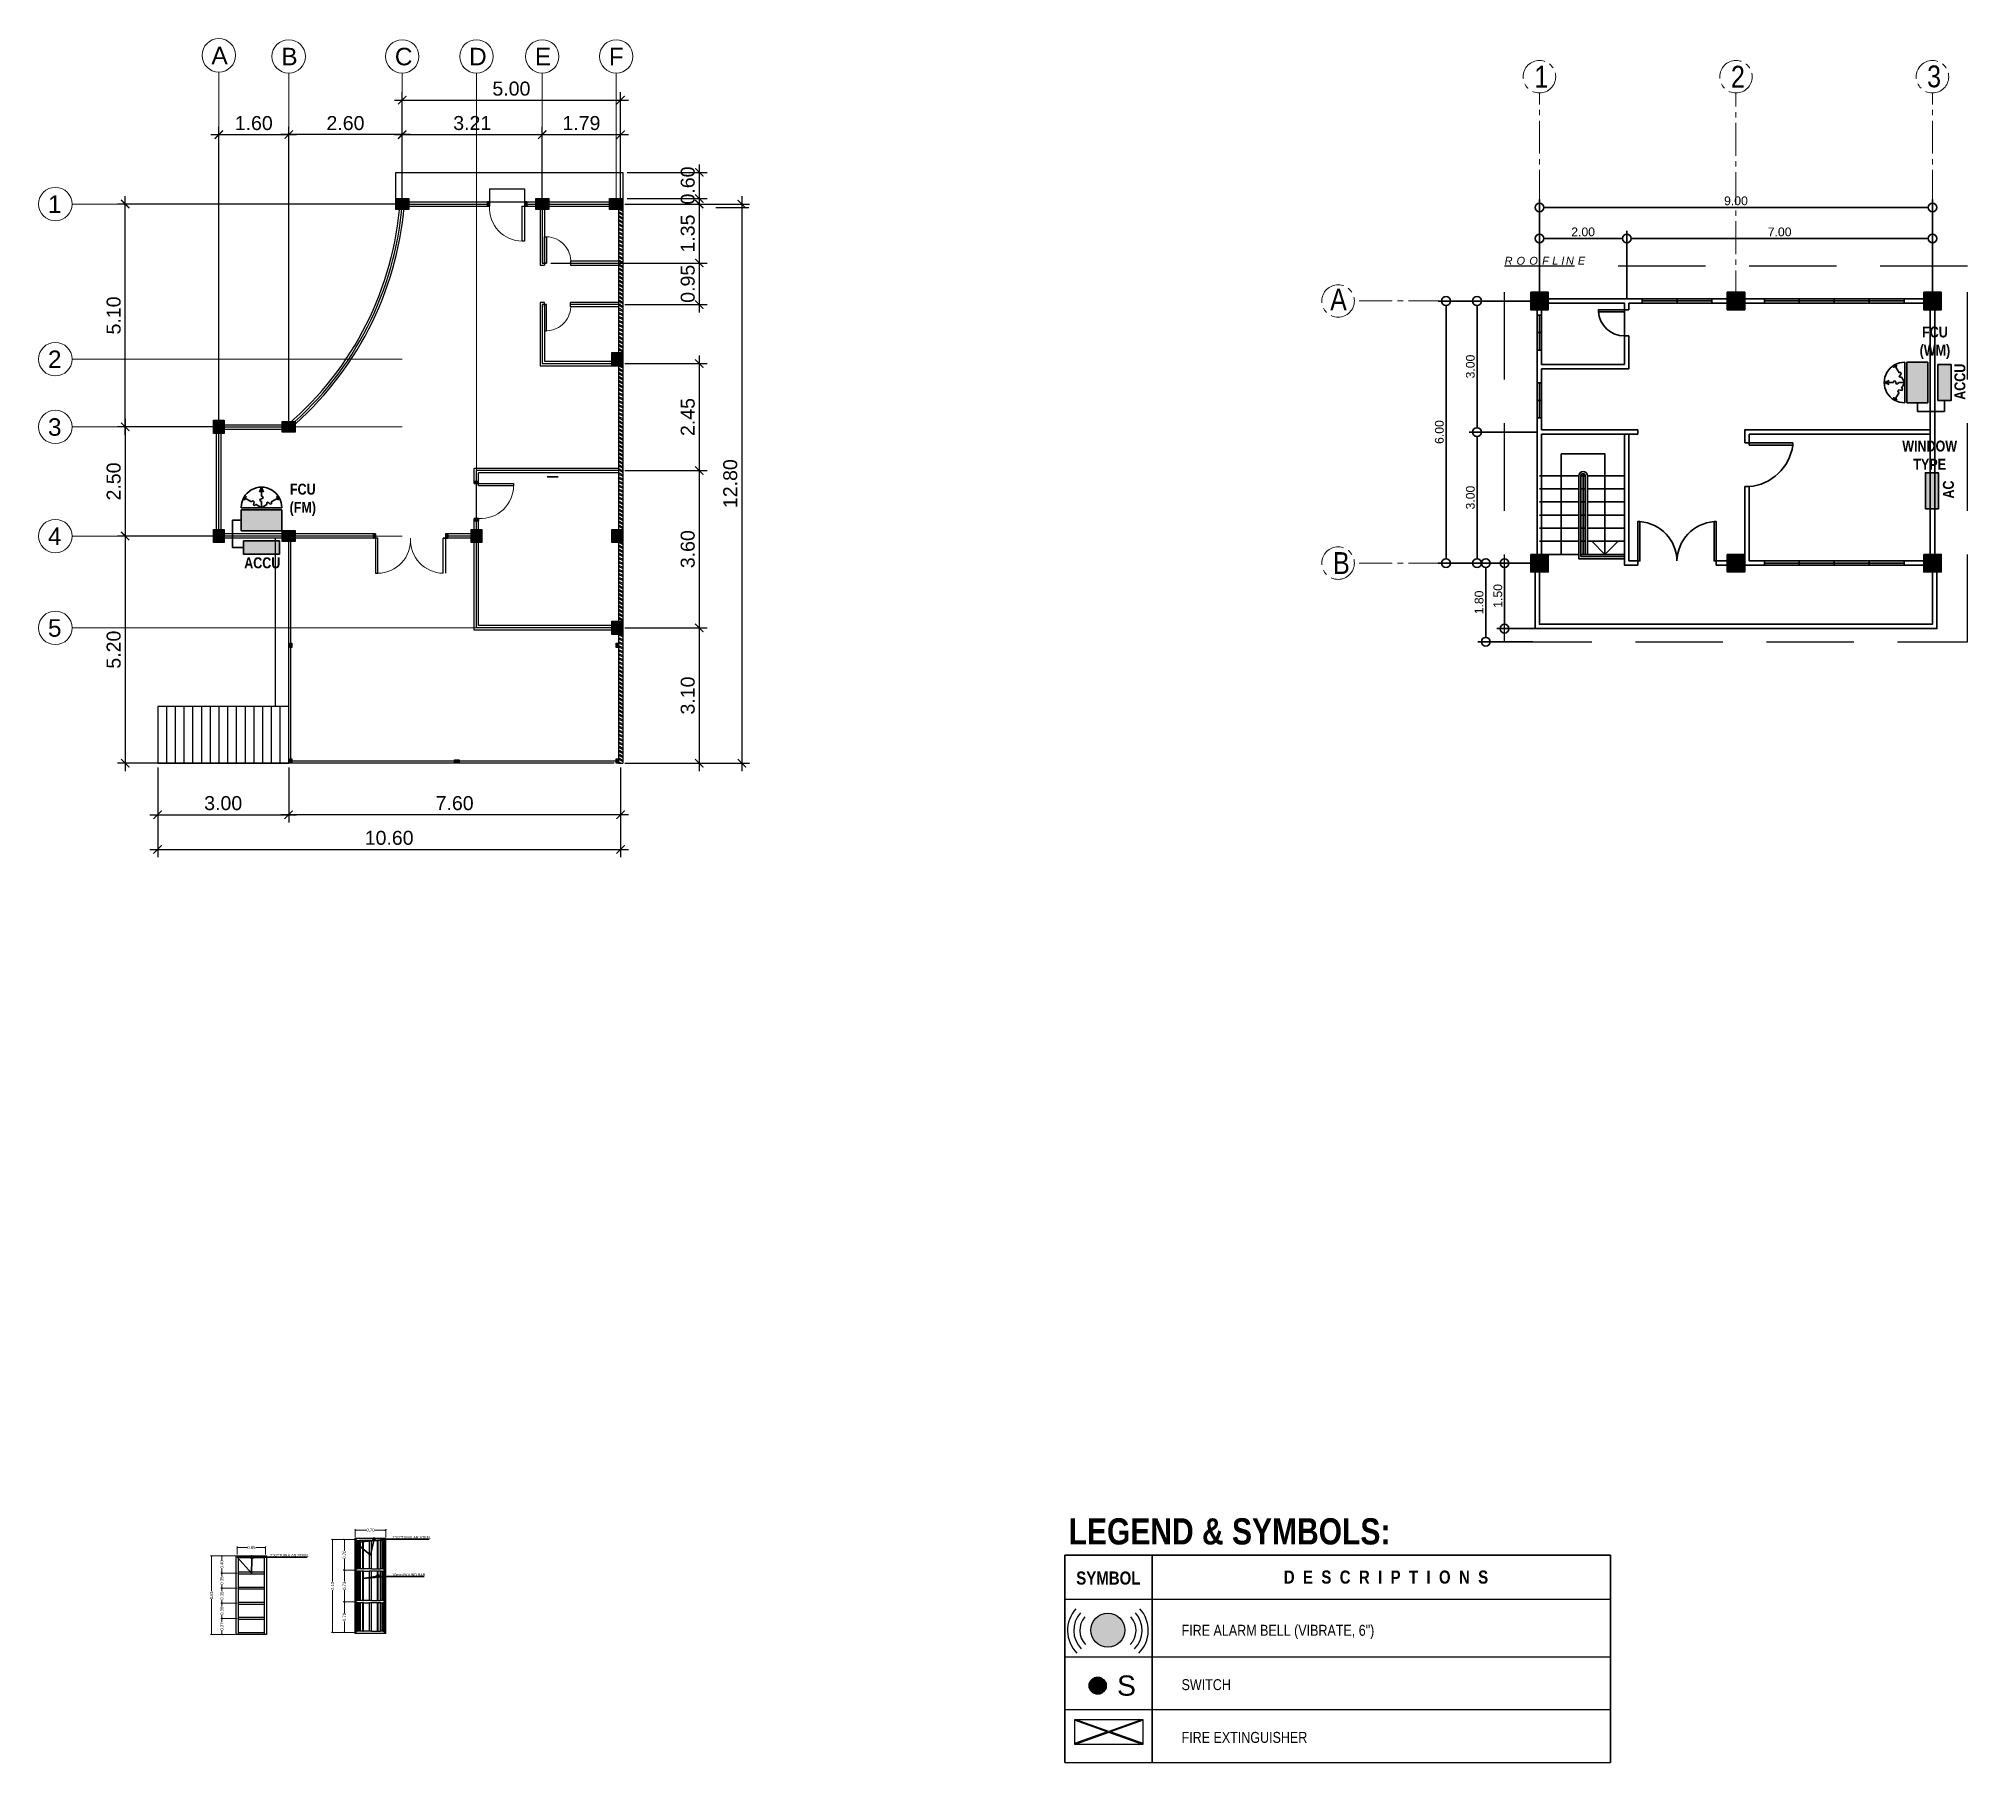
# Model space of a CAD drawing. Header units: metres. Extents: x -460 to 31334, y -1777 to 24987.
# Drawn here: x 1509.96 to 1554.13, y -779.85 to -740.39 of the extents above; entities that cross this region are included whole.
import ezdxf
from ezdxf import colors
from ezdxf.entities.mleader import LeaderData, LeaderLine
from ezdxf.math import Vec2, Vec3

# ---------------------------------------------------------------- set-up
doc = ezdxf.new("R2010")
doc.units = ezdxf.units.M
doc.header["$MEASUREMENT"] = 0
doc.linetypes.add('CENTER2', pattern=[1.125, 0.75, -0.125, 0.125, -0.125])
doc.linetypes.add('DASHEDX2', pattern=[1.5, 1, -0.5])
doc.layers.get('Defpoints').update_dxf_attribs({"color": 2})
for name, color, linetype in [('01 FURNITURE', 8, 'Continuous'), ('Ceiling Line', 1, 'DASHEDX2'), ('TBLOCK', 7, 'Continuous')]:
    doc.layers.add(name, color=color, linetype=linetype)
for name, color, linetype, lineweight in [('acu', 3, 'Continuous', 30), ('DIM', 8, 'Continuous', 5), ('dimensions', 39, 'Continuous', 0), ('elec. circuits', 7, 'Continuous', 30), ('GUIDELINES', 9, 'Continuous', 0), ('MECHANICAL', 5, 'Continuous', 30), ('mechanicaql u', 41, 'Continuous', 20), ('Power Layout', 251, 'Continuous', 30), ('Struc', 251, 'Continuous', 25), ('text2', 7, 'Continuous', 30), ('TXT', 3, 'Continuous', 30), ('txt 1', 121, 'Continuous', 20)]:
    doc.layers.add(name, color=color, linetype=linetype, lineweight=lineweight)
doc.layers.add('FIRE BELL', color=7, linetype='Continuous', true_color=0xfb0804, transparency=0.5)
doc.layers.add('LIGHTING FIX', color=2, linetype='Continuous', lineweight=25, true_color=0xffff00)
doc.styles.add('AN100', font='ARIALN.TTF', dxfattribs={"height": 0.25})
doc.styles.add('ARIAL NARROW', font='ARIALN.TTF')
doc.styles.add('ELMER', font='arial.ttf')
doc.styles.add('MYSTYLE', font='arial.ttf')
doc.styles.add('RAM1', font='sanssb__.ttf')
doc.styles.add('rs', font='ARIALN.TTF')
doc.styles.get("Standard").update_dxf_attribs({"font": 'arial.ttf'})
doc.dimstyles.new('FOOTING', dxfattribs={"dimtxt": 0.07, "dimasz": 0.04, "dimexe": 0.025, "dimexo": 0.025, "dimgap": 0.025, "dimtad": 0, "dimzin": 0, "dimdsep": 46, "dimtxsty": 'rs', "dimblk": 'ARCHTICK', "dimcen": 0.025, "dimclrd": 106, "dimclre": 67, "dimclrt": 3, "dimadec": 0, "dimazin": 0, "dimtfac": 1, "dimtofl": 0, "dimtmove": 0, "dimatfit": 3, "dimldrblk": 'ARCHTICK', "dimfxl": 0.1, "dimtolj": 1, "dimtzin": 0, "dimlwd": 0, "dimlwe": 0, "dimarcsym": 0})
doc.dimstyles.new('JLN DIM', dxfattribs={"dimtxt": 0.25, "dimasz": 0.19, "dimexe": 0.18, "dimexo": 0.1, "dimgap": 0.1, "dimtad": 1, "dimzin": 1, "dimdsep": 46, "dimtxsty": 'Standard', "dimblk": 'ARCHTICK', "dimcen": 2.5, "dimdle": 0.18, "dimclrt": 7, "dimazin": 0, "dimtfac": 1, "dimtmove": 0, "dimatfit": 3, "dimldrblk": 'ARCHTICK', "dimfxl": 1, "dimarcsym": 0})
doc.dimstyles.get("Standard").update_dxf_attribs({"dimtxt": 0.2, "dimasz": 0.2, "dimexe": 0.18, "dimexo": 0.05, "dimgap": 0.05, "dimtad": 1, "dimzin": 0, "dimdsep": 46, "dimtxsty": 'Standard', "dimblk": 'DOTBLANK', "dimcen": 0.09, "dimclrd": 256, "dimclre": 256, "dimaunit": 1, "dimadec": 6, "dimazin": 0, "dimtfac": 1, "dimtix": 1, "dimtofl": 0, "dimtmove": 0, "dimatfit": 3, "dimfxl": 1, "dimtolj": 1, "dimtzin": 0, "dimlwd": -1, "dimlwe": -1, "dimarcsym": 0})
pattern_1 = [(153, (1509.47109, -758.41543), (-0.03718863, -0.0729868), []), (153, (1509.45916, -758.37871), (-0.03718863, -0.0729868), [])]

msp = doc.modelspace()

# ---------------------------------------------------------------- texts
at = {"layer": 'GUIDELINES', "lineweight": 0, "char_height": 0.3, "attachment_point": 5, "style": 'MYSTYLE'}
for s, insert, width in [('{\\fArial Narrow|b1|i0|c0|p34;SYMBOL}', (1534.45848, -775.62696), 2), ('{\\fArial Narrow|b1|i0|c0|p34;         D  E  S  C  R  I  P  T  I  O  N  S}', (1540.3864, -775.60485), 10.8471543)]:
    msp.add_mtext(s, dxfattribs=dict(at, insert=insert, width=width))
at = {"layer": 'GUIDELINES', "color": 2, "linetype": 'Continuous', "lineweight": 0, "ltscale": 0.005, "char_height": 0.25, "width": 10.0991944, "attachment_point": 4, "style": 'ARIAL NARROW'}
for s, insert in [('{\\C256;FIRE ALARM BELL (VIBRATE, 6")}', (1536.13497, -776.85864)), ('{\\C256;SWITCH}', (1536.13497, -778.06667)), ('{\\C256;FIRE EXTINGUISHER}', (1536.13497, -779.2747))]:
    msp.add_mtext(s, dxfattribs=dict(at, insert=insert))
at = {"layer": 'Power Layout', "color": 5, "linetype": 'Continuous', "char_height": 0.5, "width": 0.1151731, "attachment_point": 1, "style": 'AN100'}
for s, insert in [('{\\C3;1}', (1544.21545, -741.00838)), ('{\\C3;2}', (1548.71544, -741.00882)), ('{\\C3;3}', (1553.20779, -741.00117)), ('{\\C3;A}', (1539.53799, -746.10976))]:
    msp.add_mtext(s, dxfattribs=dict(at, insert=insert))
at = {"layer": 'Power Layout', "transparency": 33554687, "insert": (1543.68157, -745.38188), "char_height": 0.18, "attachment_point": 1}
msp.add_mtext_dynamic_manual_height_columns('\\pi-0.14856;{\\fArial|b0|i1|c0|p34;\\T1.5;ROOFLINE}', width=1.4316647, gutter_width=1, heights=[0], dxfattribs=at)
at = {"layer": 'Power Layout', "insert": (1539.60458, -752.14188), "char_height": 0.5, "width": 0.1151731, "attachment_point": 1, "style": 'AN100'}
msp.add_mtext('{\\C3;B}', dxfattribs=at)
at = {"layer": 'TBLOCK', "insert": (1533.54924, -773.25632), "char_height": 0.6, "width": 10.5623045, "attachment_point": 1, "style": 'RAM1'}
msp.add_mtext('{\\fArial Narrow|b1|i0|c0|p34;\\PLEGEND & SYMBOLS:}', dxfattribs=at)
at = {"layer": 'TXT', "lineweight": 0, "transparency": 33554687, "char_height": 0.25, "width": 2.5663704, "attachment_point": 5, "rotation": 90, "style": 'ELMER'}
for s, insert in [('{\\fArial Narrow|b1|i0|c0|p34;ACCU}', (1553.96006, -748.24109, -7.42822)), ('{\\fArial Narrow|b1|i0|c0|p34;AC}', (1553.69678, -750.70885, -7.42822))]:
    msp.add_mtext(s, dxfattribs=dict(at, insert=insert))
at = {"layer": 'TXT', "lineweight": 0, "transparency": 33554687, "insert": (1515.08383, -752.38824, -7.42822), "char_height": 0.25, "width": 2.5663704, "attachment_point": 5, "style": 'ELMER'}
msp.add_mtext('{\\fArial Narrow|b1|i0|c0|p34;ACCU}', dxfattribs=at)
at = {"layer": 'txt 1', "lineweight": 0, "ltscale": 100, "transparency": 33554687, "char_height": 0.25, "width": 1.1873206, "attachment_point": 5, "style": 'ARIAL NARROW'}
for s, insert in [('{\\fArial Narrow|b1|i0|c0|p34;FCU\\P(WM)}', (1553.38697, -747.34843, -2.3132)), ('{\\fArial Narrow|b1|i0|c0|p34;WINDOW\\PTYPE }', (1553.26647, -749.9219, -4.62641)), ('{\\fArial Narrow|b1|i0|c0|p34;FCU\\P(FM)}', (1516.01196, -750.94541, -2.3132))]:
    msp.add_mtext(s, dxfattribs=dict(at, insert=insert))

# ---------------------------------------------------------------- blocks, each defined once
blk = doc.blocks.new('_ArchTick')
at = {"color": 0, "linetype": 'ByBlock', "const_width": 0.15}
blk.add_lwpolyline([(-0.5, -0.5), (0.5, 0.5)], dxfattribs=at)
blk = doc.blocks.new('*D2074')
at = {"layer": 'Defpoints', "color": 0, "transparency": 16777216}
for p in [(1523.289, -742.585), (1521.495, -744.174), (1523.289, -744.174)]:
    blk.add_point(p, dxfattribs=at)
at = {"layer": 'Struc', "color": 0, "lineweight": -2, "transparency": 16777216}
for p, q in [((1521.495, -744.074), (1521.495, -742.405)), ((1523.289, -744.074), (1523.289, -742.405)), ((1521.315, -742.585), (1523.469, -742.585))]:
    blk.add_line(p, q, dxfattribs=at)
at = {"layer": 'Struc', "color": 0, "lineweight": -2, "transparency": 16777216, "xscale": 0.19, "yscale": 0.19, "zscale": 0.19, "rotation": 180}
blk.add_blockref('_ArchTick', (1521.495, -742.585), dxfattribs=at)
at = {"layer": 'Struc', "color": 0, "lineweight": -2, "transparency": 16777216, "xscale": 0.19, "yscale": 0.19, "zscale": 0.19}
blk.add_blockref('_ArchTick', (1523.289, -742.585), dxfattribs=at)
at = {"layer": 'Struc', "color": 7, "transparency": 16777216, "insert": (1522.392, -742.322), "char_height": 0.32, "attachment_point": 5}
blk.add_mtext('1.79', dxfattribs=at)
blk = doc.blocks.new('*D2096')
at = {"layer": 'Defpoints', "color": 0, "transparency": 16777216}
for p in [(1523.289, -750.274), (1523.289, -753.874), (1525.091, -753.874)]:
    blk.add_point(p, dxfattribs=at)
at = {"layer": 'Struc', "color": 0, "lineweight": -2, "transparency": 16777216}
for p, q in [((1523.389, -750.274), (1525.271, -750.274)), ((1525.091, -750.094), (1525.091, -754.054)), ((1523.389, -753.874), (1525.271, -753.874))]:
    blk.add_line(p, q, dxfattribs=at)
at = {"layer": 'Struc', "color": 0, "lineweight": -2, "transparency": 16777216, "xscale": 0.19, "yscale": 0.19, "zscale": 0.19}
for p, rotation in [((1525.091, -750.274), 90), ((1525.091, -753.874), 270)]:
    blk.add_blockref('_ArchTick', p, dxfattribs=dict(at, rotation=rotation))
at = {"layer": 'Struc', "color": 7, "transparency": 16777216, "insert": (1524.828, -752.074), "char_height": 0.32, "attachment_point": 5, "rotation": 90}
blk.add_mtext('3.60', dxfattribs=at)
blk = doc.blocks.new('*D2097')
at = {"layer": 'Defpoints', "color": 0, "transparency": 16777216}
for p in [(1523.289, -753.874), (1523.339, -756.974), (1525.091, -756.974)]:
    blk.add_point(p, dxfattribs=at)
at = {"layer": 'Struc', "color": 0, "lineweight": -2, "transparency": 16777216}
for p, q in [((1523.389, -753.874), (1525.271, -753.874)), ((1525.091, -753.694), (1525.091, -757.154)), ((1523.439, -756.974), (1525.271, -756.974))]:
    blk.add_line(p, q, dxfattribs=at)
at = {"layer": 'Struc', "color": 0, "lineweight": -2, "transparency": 16777216, "xscale": 0.19, "yscale": 0.19, "zscale": 0.19}
for p, rotation in [((1525.091, -753.874), 90), ((1525.091, -756.974), 270)]:
    blk.add_blockref('_ArchTick', p, dxfattribs=dict(at, rotation=rotation))
at = {"layer": 'Struc', "color": 7, "transparency": 16777216, "insert": (1524.828, -755.424), "char_height": 0.32, "attachment_point": 5, "rotation": 90}
blk.add_mtext('3.10', dxfattribs=at)
blk = doc.blocks.new('*D2098')
at = {"layer": 'Defpoints', "color": 0, "transparency": 16777216}
for p in [(1521.495, -742.585), (1518.289, -744.174), (1521.495, -744.174)]:
    blk.add_point(p, dxfattribs=at)
at = {"layer": 'Struc', "color": 0, "lineweight": -2, "transparency": 16777216}
for p, q in [((1518.289, -744.074), (1518.289, -742.405)), ((1521.495, -744.074), (1521.495, -742.405)), ((1518.109, -742.585), (1521.675, -742.585))]:
    blk.add_line(p, q, dxfattribs=at)
at = {"layer": 'Struc', "color": 0, "lineweight": -2, "transparency": 16777216, "xscale": 0.19, "yscale": 0.19, "zscale": 0.19, "rotation": 180}
blk.add_blockref('_ArchTick', (1518.289, -742.585), dxfattribs=at)
at = {"layer": 'Struc', "color": 0, "lineweight": -2, "transparency": 16777216, "xscale": 0.19, "yscale": 0.19, "zscale": 0.19}
blk.add_blockref('_ArchTick', (1521.495, -742.585), dxfattribs=at)
at = {"layer": 'Struc', "color": 7, "transparency": 16777216, "insert": (1519.892, -742.321), "char_height": 0.32, "attachment_point": 5}
blk.add_mtext('3.21', dxfattribs=at)
blk = doc.blocks.new('*D2099')
at = {"layer": 'Defpoints', "color": 0, "transparency": 16777216}
for p in [(1523.289, -741.796), (1518.289, -744.174), (1523.289, -744.174)]:
    blk.add_point(p, dxfattribs=at)
at = {"layer": 'Struc', "color": 0, "lineweight": -2, "transparency": 16777216}
for p, q in [((1518.109, -741.796), (1523.469, -741.796)), ((1518.289, -744.074), (1518.289, -741.616)), ((1523.289, -744.074), (1523.289, -741.616))]:
    blk.add_line(p, q, dxfattribs=at)
at = {"layer": 'Struc', "color": 0, "lineweight": -2, "transparency": 16777216, "xscale": 0.19, "yscale": 0.19, "zscale": 0.19, "rotation": 180}
blk.add_blockref('_ArchTick', (1518.289, -741.796), dxfattribs=at)
at = {"layer": 'Struc', "color": 0, "lineweight": -2, "transparency": 16777216, "xscale": 0.19, "yscale": 0.19, "zscale": 0.19}
blk.add_blockref('_ArchTick', (1523.289, -741.796), dxfattribs=at)
at = {"layer": 'Struc', "color": 7, "transparency": 16777216, "insert": (1520.789, -741.533), "char_height": 0.32, "attachment_point": 5}
blk.add_mtext('5.00', dxfattribs=at)
blk = doc.blocks.new('*D2100')
at = {"layer": 'Defpoints', "color": 0, "transparency": 16777216}
for p in [(1523.289, -744.174), (1523.289, -756.974), (1526.065, -756.974)]:
    blk.add_point(p, dxfattribs=at)
at = {"layer": 'Struc', "color": 0, "lineweight": -2, "transparency": 16777216}
for p, q in [((1523.389, -744.174), (1526.245, -744.174)), ((1526.065, -743.994), (1526.065, -757.154)), ((1523.389, -756.974), (1526.245, -756.974))]:
    blk.add_line(p, q, dxfattribs=at)
at = {"layer": 'Struc', "color": 0, "lineweight": -2, "transparency": 16777216, "xscale": 0.19, "yscale": 0.19, "zscale": 0.19}
for p, rotation in [((1526.065, -744.174), 90), ((1526.065, -756.974), 270)]:
    blk.add_blockref('_ArchTick', p, dxfattribs=dict(at, rotation=rotation))
at = {"layer": 'Struc', "color": 7, "transparency": 16777216, "insert": (1525.802, -750.574), "char_height": 0.32, "attachment_point": 5, "rotation": 90}
blk.add_mtext('12.80', dxfattribs=at)
blk = doc.blocks.new('*D2101')
at = {"layer": 'Defpoints', "color": 0, "transparency": 16777216}
for p in [(1514.089, -749.274), (1511.945, -751.774), (1514.089, -751.774)]:
    blk.add_point(p, dxfattribs=at)
at = {"layer": 'Struc', "color": 0, "lineweight": -2, "transparency": 16777216}
for p, q in [((1511.945, -749.094), (1511.945, -751.954)), ((1513.989, -749.274), (1511.765, -749.274)), ((1513.989, -751.774), (1511.765, -751.774))]:
    blk.add_line(p, q, dxfattribs=at)
at = {"layer": 'Struc', "color": 0, "lineweight": -2, "transparency": 16777216, "xscale": 0.19, "yscale": 0.19, "zscale": 0.19}
for p, rotation in [((1511.945, -749.274), 90), ((1511.945, -751.774), 270)]:
    blk.add_blockref('_ArchTick', p, dxfattribs=dict(at, rotation=rotation))
at = {"layer": 'Struc', "color": 7, "transparency": 16777216, "insert": (1511.682, -750.524), "char_height": 0.32, "attachment_point": 5, "rotation": 90}
blk.add_mtext('2.50', dxfattribs=at)
blk = doc.blocks.new('*D2102')
at = {"layer": 'Defpoints', "color": 0, "transparency": 16777216}
for p in [(1515.689, -742.585), (1514.089, -749.274), (1515.689, -749.274)]:
    blk.add_point(p, dxfattribs=at)
at = {"layer": 'Struc', "color": 0, "lineweight": -2, "transparency": 16777216}
for p, q in [((1514.089, -749.174), (1514.089, -742.405)), ((1515.689, -749.174), (1515.689, -742.405)), ((1513.909, -742.585), (1515.869, -742.585))]:
    blk.add_line(p, q, dxfattribs=at)
at = {"layer": 'Struc', "color": 0, "lineweight": -2, "transparency": 16777216, "xscale": 0.19, "yscale": 0.19, "zscale": 0.19, "rotation": 180}
blk.add_blockref('_ArchTick', (1514.089, -742.585), dxfattribs=at)
at = {"layer": 'Struc', "color": 0, "lineweight": -2, "transparency": 16777216, "xscale": 0.19, "yscale": 0.19, "zscale": 0.19}
blk.add_blockref('_ArchTick', (1515.689, -742.585), dxfattribs=at)
at = {"layer": 'Struc', "color": 7, "transparency": 16777216, "insert": (1514.889, -742.322), "char_height": 0.32, "attachment_point": 5}
blk.add_mtext('1.60', dxfattribs=at)
blk = doc.blocks.new('*D2075')
at = {"layer": 'Defpoints', "color": 0, "transparency": 16777216}
for p in [(1515.689, -742.585), (1518.289, -744.174), (1515.689, -749.274)]:
    blk.add_point(p, dxfattribs=at)
at = {"layer": 'Struc', "color": 0, "lineweight": -2, "transparency": 16777216}
for p, q in [((1515.689, -749.174), (1515.689, -742.405)), ((1518.289, -744.074), (1518.289, -742.405)), ((1518.469, -742.585), (1515.509, -742.585))]:
    blk.add_line(p, q, dxfattribs=at)
at = {"layer": 'Struc', "color": 0, "lineweight": -2, "transparency": 16777216, "xscale": 0.19, "yscale": 0.19, "zscale": 0.19, "rotation": 180}
blk.add_blockref('_ArchTick', (1515.689, -742.585), dxfattribs=at)
at = {"layer": 'Struc', "color": 0, "lineweight": -2, "transparency": 16777216, "xscale": 0.19, "yscale": 0.19, "zscale": 0.19}
blk.add_blockref('_ArchTick', (1518.289, -742.585), dxfattribs=at)
at = {"layer": 'Struc', "color": 7, "transparency": 16777216, "insert": (1516.989, -742.322), "char_height": 0.32, "attachment_point": 5}
blk.add_mtext('2.60', dxfattribs=at)
blk = doc.blocks.new('*D2076')
at = {"layer": 'Defpoints', "color": 0, "transparency": 16777216}
for p in [(1511.945, -744.174), (1518.289, -744.174), (1514.089, -749.274)]:
    blk.add_point(p, dxfattribs=at)
at = {"layer": 'Struc', "color": 0, "lineweight": -2, "transparency": 16777216}
for p, q in [((1518.189, -744.174), (1511.765, -744.174)), ((1511.945, -749.454), (1511.945, -743.994)), ((1513.989, -749.274), (1511.765, -749.274))]:
    blk.add_line(p, q, dxfattribs=at)
at = {"layer": 'Struc', "color": 0, "lineweight": -2, "transparency": 16777216, "xscale": 0.19, "yscale": 0.19, "zscale": 0.19}
for p, rotation in [((1511.945, -744.174), 90), ((1511.945, -749.274), 270)]:
    blk.add_blockref('_ArchTick', p, dxfattribs=dict(at, rotation=rotation))
at = {"layer": 'Struc', "color": 7, "transparency": 16777216, "insert": (1511.682, -746.724), "char_height": 0.32, "attachment_point": 5, "rotation": 90}
blk.add_mtext('5.10', dxfattribs=at)
blk = doc.blocks.new('*D2103')
at = {"layer": 'Defpoints', "color": 0, "transparency": 16777216}
for p in [(1514.089, -751.774), (1511.945, -756.974), (1523.239, -756.974)]:
    blk.add_point(p, dxfattribs=at)
at = {"layer": 'Struc', "color": 0, "lineweight": -2, "transparency": 16777216}
for p, q in [((1511.945, -751.594), (1511.945, -757.154)), ((1513.989, -751.774), (1511.765, -751.774)), ((1523.139, -756.974), (1511.765, -756.974))]:
    blk.add_line(p, q, dxfattribs=at)
at = {"layer": 'Struc', "color": 0, "lineweight": -2, "transparency": 16777216, "xscale": 0.19, "yscale": 0.19, "zscale": 0.19}
for p, rotation in [((1511.945, -751.774), 90), ((1511.945, -756.974), 270)]:
    blk.add_blockref('_ArchTick', p, dxfattribs=dict(at, rotation=rotation))
at = {"layer": 'Struc', "color": 7, "transparency": 16777216, "insert": (1511.682, -754.374), "char_height": 0.32, "attachment_point": 5, "rotation": 90}
blk.add_mtext('5.20', dxfattribs=at)
blk = doc.blocks.new('*D2104')
at = {"layer": 'Defpoints', "color": 0, "transparency": 16777216}
for p in [(1512.689, -756.974), (1515.689, -756.974), (1515.689, -758.153)]:
    blk.add_point(p, dxfattribs=at)
at = {"layer": 'Struc', "color": 0, "lineweight": -2, "transparency": 16777216}
for p, q in [((1512.689, -757.074), (1512.689, -758.333)), ((1515.689, -757.074), (1515.689, -758.333)), ((1512.509, -758.153), (1515.869, -758.153))]:
    blk.add_line(p, q, dxfattribs=at)
at = {"layer": 'Struc', "color": 0, "lineweight": -2, "transparency": 16777216, "xscale": 0.19, "yscale": 0.19, "zscale": 0.19, "rotation": 180}
blk.add_blockref('_ArchTick', (1512.689, -758.153), dxfattribs=at)
at = {"layer": 'Struc', "color": 0, "lineweight": -2, "transparency": 16777216, "xscale": 0.19, "yscale": 0.19, "zscale": 0.19}
blk.add_blockref('_ArchTick', (1515.689, -758.153), dxfattribs=at)
at = {"layer": 'Struc', "color": 7, "transparency": 16777216, "insert": (1514.189, -757.889), "char_height": 0.32, "attachment_point": 5}
blk.add_mtext('3.00', dxfattribs=at)
blk = doc.blocks.new('*D2077')
at = {"layer": 'Defpoints', "color": 0, "transparency": 16777216}
for p in [(1515.689, -756.974), (1523.289, -756.974), (1515.689, -758.153)]:
    blk.add_point(p, dxfattribs=at)
at = {"layer": 'Struc', "color": 0, "lineweight": -2, "transparency": 16777216}
for p, q in [((1515.689, -757.074), (1515.689, -758.333)), ((1523.289, -757.074), (1523.289, -758.333)), ((1523.469, -758.153), (1515.509, -758.153))]:
    blk.add_line(p, q, dxfattribs=at)
at = {"layer": 'Struc', "color": 0, "lineweight": -2, "transparency": 16777216, "xscale": 0.19, "yscale": 0.19, "zscale": 0.19, "rotation": 180}
blk.add_blockref('_ArchTick', (1515.689, -758.153), dxfattribs=at)
at = {"layer": 'Struc', "color": 0, "lineweight": -2, "transparency": 16777216, "xscale": 0.19, "yscale": 0.19, "zscale": 0.19}
blk.add_blockref('_ArchTick', (1523.289, -758.153), dxfattribs=at)
at = {"layer": 'Struc', "color": 7, "transparency": 16777216, "insert": (1519.489, -757.889), "char_height": 0.32, "attachment_point": 5}
blk.add_mtext('7.60', dxfattribs=at)
blk = doc.blocks.new('*D2093')
at = {"layer": 'Defpoints', "color": 0, "transparency": 16777216}
for p in [(1523.289, -744.174), (1521.595, -745.524), (1525.091, -745.524)]:
    blk.add_point(p, dxfattribs=at)
at = {"layer": 'Struc', "color": 0, "lineweight": -2, "transparency": 16777216}
for p, q in [((1523.389, -744.174), (1525.271, -744.174)), ((1525.091, -743.994), (1525.091, -745.704)), ((1521.695, -745.524), (1525.271, -745.524))]:
    blk.add_line(p, q, dxfattribs=at)
at = {"layer": 'Struc', "color": 0, "lineweight": -2, "transparency": 16777216, "xscale": 0.19, "yscale": 0.19, "zscale": 0.19}
for p, rotation in [((1525.091, -744.174), 90), ((1525.091, -745.524), 270)]:
    blk.add_blockref('_ArchTick', p, dxfattribs=dict(at, rotation=rotation))
at = {"layer": 'Struc', "color": 7, "transparency": 16777216, "insert": (1524.828, -744.849), "char_height": 0.32, "attachment_point": 5, "rotation": 90}
blk.add_mtext('1.35', dxfattribs=at)
blk = doc.blocks.new('*D2094')
at = {"layer": 'Defpoints', "color": 0, "transparency": 16777216}
for p in [(1523.289, -745.524), (1523.289, -746.474), (1525.091, -746.474)]:
    blk.add_point(p, dxfattribs=at)
at = {"layer": 'Struc', "color": 0, "lineweight": -2, "transparency": 16777216}
for p, q in [((1523.389, -745.524), (1525.271, -745.524)), ((1525.091, -745.344), (1525.091, -746.654)), ((1523.389, -746.474), (1525.271, -746.474))]:
    blk.add_line(p, q, dxfattribs=at)
at = {"layer": 'Struc', "color": 0, "lineweight": -2, "transparency": 16777216, "xscale": 0.19, "yscale": 0.19, "zscale": 0.19}
for p, rotation in [((1525.091, -745.524), 90), ((1525.091, -746.474), 270)]:
    blk.add_blockref('_ArchTick', p, dxfattribs=dict(at, rotation=rotation))
at = {"layer": 'Struc', "color": 7, "transparency": 16777216, "insert": (1524.828, -745.999), "char_height": 0.32, "attachment_point": 5, "rotation": 90}
blk.add_mtext('0.95', dxfattribs=at)
blk = doc.blocks.new('*D2072')
at = {"layer": 'Defpoints', "color": 0, "transparency": 16777216}
for p in [(1523.289, -747.824), (1523.289, -750.274), (1525.091, -750.274)]:
    blk.add_point(p, dxfattribs=at)
at = {"layer": 'Struc', "color": 0, "lineweight": -2, "transparency": 16777216}
for p, q in [((1525.091, -747.644), (1525.091, -750.454)), ((1523.389, -747.824), (1525.271, -747.824)), ((1523.389, -750.274), (1525.271, -750.274))]:
    blk.add_line(p, q, dxfattribs=at)
at = {"layer": 'Struc', "color": 0, "lineweight": -2, "transparency": 16777216, "xscale": 0.19, "yscale": 0.19, "zscale": 0.19}
for p, rotation in [((1525.091, -747.824), 90), ((1525.091, -750.274), 270)]:
    blk.add_blockref('_ArchTick', p, dxfattribs=dict(at, rotation=rotation))
at = {"layer": 'Struc', "color": 7, "transparency": 16777216, "insert": (1524.828, -749.049), "char_height": 0.32, "attachment_point": 5, "rotation": 90}
blk.add_mtext('2.45', dxfattribs=at)
blk = doc.blocks.new('GRID LINES')
at = {"layer": 'dimensions'}
for points in [[(4.618, 9.291), (4.618, 17.262)], [(6.218, 9.266), (6.218, 17.237)], [(8.818, 14.241), (8.818, 17.237)], [(10.518, 6.641), (10.518, 17.237)], [(12.024, 14.241), (12.024, 17.237)], [(13.718, 14.241), (13.718, 17.237)], [(8.818, 14.241), (1.257, 14.241)], [(8.818, 10.691), (1.257, 10.691)], [(8.818, 9.141), (1.257, 9.141)], [(8.818, 6.641), (1.257, 6.641)], [(13.818, 4.541), (1.257, 4.541)]]:
    blk.add_lwpolyline(points, dxfattribs=at)
for centre in [(4.618, 17.646), (6.218, 17.621), (8.818, 17.621), (10.518, 17.621), (12.024, 17.621), (13.718, 17.621), (0.874, 14.241), (0.874, 10.691), (0.874, 9.141), (0.874, 6.641), (0.874, 4.541)]:
    blk.add_circle(centre, 0.383, dxfattribs=at)
at = {"char_height": 0.4, "attachment_point": 1}
for s, insert in [('A', (4.449, 17.843)), ('B', (6.049, 17.818)), ('C', (8.649, 17.818)), ('D', (10.349, 17.818)), ('E', (11.855, 17.818)), ('F', (13.549, 17.818)), ('1', (0.705, 14.438)), ('2', (0.705, 10.888)), ('3', (0.705, 9.338)), ('4', (0.705, 6.838)), ('5', (0.705, 4.738))]:
    blk.add_mtext_dynamic_manual_height_columns(s, width=3.35488, gutter_width=12.5, heights=[0], dxfattribs=dict(at, insert=insert))
blk = doc.blocks.new('*D2073')
at = {"layer": 'Defpoints', "color": 0, "transparency": 16777216}
for p in [(1512.689, -756.974), (1523.289, -756.974), (1523.289, -758.946)]:
    blk.add_point(p, dxfattribs=at)
at = {"layer": 'Struc', "color": 0, "lineweight": -2, "transparency": 16777216}
for p, q in [((1512.689, -757.074), (1512.689, -759.126)), ((1523.289, -757.074), (1523.289, -759.126)), ((1512.509, -758.946), (1523.469, -758.946))]:
    blk.add_line(p, q, dxfattribs=at)
at = {"layer": 'Struc', "color": 0, "lineweight": -2, "transparency": 16777216, "xscale": 0.19, "yscale": 0.19, "zscale": 0.19, "rotation": 180}
blk.add_blockref('_ArchTick', (1512.689, -758.946), dxfattribs=at)
at = {"layer": 'Struc', "color": 0, "lineweight": -2, "transparency": 16777216, "xscale": 0.19, "yscale": 0.19, "zscale": 0.19}
blk.add_blockref('_ArchTick', (1523.289, -758.946), dxfattribs=at)
at = {"layer": 'Struc', "color": 7, "transparency": 16777216, "insert": (1517.989, -758.683), "char_height": 0.32, "attachment_point": 5}
blk.add_mtext('10.60', dxfattribs=at)
blk = doc.blocks.new('*D2095')
at = {"layer": 'Defpoints', "color": 0, "transparency": 16777216}
for p in [(1523.339, -743.449), (1523.339, -744.049), (1525.091, -744.049)]:
    blk.add_point(p, dxfattribs=at)
at = {"layer": 'Struc', "color": 0, "lineweight": -2, "transparency": 16777216}
for p, q in [((1525.091, -743.269), (1525.091, -744.229)), ((1523.439, -743.449), (1525.271, -743.449)), ((1523.439, -744.049), (1525.271, -744.049))]:
    blk.add_line(p, q, dxfattribs=at)
at = {"layer": 'Struc', "color": 0, "lineweight": -2, "transparency": 16777216, "xscale": 0.19, "yscale": 0.19, "zscale": 0.19}
for p, rotation in [((1525.091, -743.449), 90), ((1525.091, -744.049), 270)]:
    blk.add_blockref('_ArchTick', p, dxfattribs=dict(at, rotation=rotation))
at = {"layer": 'Struc', "color": 7, "transparency": 16777216, "insert": (1524.828, -743.749), "char_height": 0.32, "attachment_point": 5, "rotation": 90}
blk.add_mtext('0.60', dxfattribs=at)
blk = doc.blocks.new('*D2122')
at = {"layer": '01 FURNITURE', "color": 67, "lineweight": 0, "transparency": 16777216}
for p, q in [((1514.51, -776.548), (1514.133, -776.548)), ((1514.46, -776.919), (1514.133, -776.919))]:
    blk.add_line(p, q, dxfattribs=at)
at = {"layer": '01 FURNITURE', "color": 106, "lineweight": 0, "transparency": 16777216}
for p, q in [((1514.158, -776.548), (1514.158, -776.634)), ((1514.158, -776.919), (1514.158, -776.833))]:
    blk.add_line(p, q, dxfattribs=at)
at = {"layer": 'Defpoints', "color": 0, "transparency": 16777216}
for p in [(1514.158, -776.548), (1514.485, -776.919), (1514.535, -776.548)]:
    blk.add_point(p, dxfattribs=at)
at = {"layer": '01 FURNITURE', "color": 106, "lineweight": 0, "transparency": 16777216, "xscale": 0.04, "yscale": 0.04, "zscale": 0.04}
for p, rotation in [((1514.158, -776.548), 90), ((1514.158, -776.919), 270)]:
    blk.add_blockref('_ArchTick', p, dxfattribs=dict(at, rotation=rotation))
at = {"layer": '01 FURNITURE', "color": 3, "lineweight": 9, "transparency": 16777216, "insert": (1514.158, -776.734), "char_height": 0.07, "attachment_point": 5, "rotation": 90, "style": 'rs'}
blk.add_mtext('\\A1;0.37', dxfattribs=at)
blk = doc.blocks.new('*D2123')
at = {"layer": '01 FURNITURE', "color": 67, "lineweight": 0, "transparency": 16777216}
for p, q in [((1514.51, -776.202), (1514.133, -776.202)), ((1514.51, -776.548), (1514.133, -776.548))]:
    blk.add_line(p, q, dxfattribs=at)
at = {"layer": '01 FURNITURE', "color": 106, "lineweight": 0, "transparency": 16777216}
for p, q in [((1514.158, -776.202), (1514.158, -776.275)), ((1514.158, -776.548), (1514.158, -776.475))]:
    blk.add_line(p, q, dxfattribs=at)
at = {"layer": 'Defpoints', "color": 0, "transparency": 16777216}
for p in [(1514.158, -776.202), (1514.535, -776.202), (1514.535, -776.548)]:
    blk.add_point(p, dxfattribs=at)
at = {"layer": '01 FURNITURE', "color": 106, "lineweight": 0, "transparency": 16777216, "xscale": 0.04, "yscale": 0.04, "zscale": 0.04}
for p, rotation in [((1514.158, -776.202), 90), ((1514.158, -776.548), 270)]:
    blk.add_blockref('_ArchTick', p, dxfattribs=dict(at, rotation=rotation))
at = {"layer": '01 FURNITURE', "color": 3, "lineweight": 9, "transparency": 16777216, "insert": (1514.158, -776.375), "char_height": 0.07, "attachment_point": 5, "rotation": 90, "style": 'rs'}
blk.add_mtext('\\A1;0.35', dxfattribs=at)
blk = doc.blocks.new('*D2124')
at = {"layer": '01 FURNITURE', "color": 67, "lineweight": 0, "transparency": 16777216}
for p, q in [((1514.51, -775.856), (1514.133, -775.856)), ((1514.51, -776.202), (1514.133, -776.202))]:
    blk.add_line(p, q, dxfattribs=at)
at = {"layer": '01 FURNITURE', "color": 106, "lineweight": 0, "transparency": 16777216}
for p, q in [((1514.158, -775.856), (1514.158, -775.929)), ((1514.158, -776.202), (1514.158, -776.129))]:
    blk.add_line(p, q, dxfattribs=at)
at = {"layer": 'Defpoints', "color": 0, "transparency": 16777216}
for p in [(1514.158, -775.856), (1514.535, -775.856), (1514.535, -776.202)]:
    blk.add_point(p, dxfattribs=at)
at = {"layer": '01 FURNITURE', "color": 106, "lineweight": 0, "transparency": 16777216, "xscale": 0.04, "yscale": 0.04, "zscale": 0.04}
for p, rotation in [((1514.158, -775.856), 90), ((1514.158, -776.202), 270)]:
    blk.add_blockref('_ArchTick', p, dxfattribs=dict(at, rotation=rotation))
at = {"layer": '01 FURNITURE', "color": 3, "lineweight": 9, "transparency": 16777216, "insert": (1514.158, -776.029), "char_height": 0.07, "attachment_point": 5, "rotation": 90, "style": 'rs'}
blk.add_mtext('\\A1;0.35', dxfattribs=at)
blk = doc.blocks.new('*D2125')
at = {"layer": '01 FURNITURE', "color": 67, "lineweight": 0, "transparency": 16777216}
for p, q in [((1514.51, -775.51), (1514.133, -775.51)), ((1514.51, -775.856), (1514.133, -775.856))]:
    blk.add_line(p, q, dxfattribs=at)
at = {"layer": '01 FURNITURE', "color": 106, "lineweight": 0, "transparency": 16777216}
for p, q in [((1514.158, -775.51), (1514.158, -775.583)), ((1514.158, -775.856), (1514.158, -775.783))]:
    blk.add_line(p, q, dxfattribs=at)
at = {"layer": 'Defpoints', "color": 0, "transparency": 16777216}
for p in [(1514.158, -775.51), (1514.535, -775.51), (1514.535, -775.856)]:
    blk.add_point(p, dxfattribs=at)
at = {"layer": '01 FURNITURE', "color": 106, "lineweight": 0, "transparency": 16777216, "xscale": 0.04, "yscale": 0.04, "zscale": 0.04}
for p, rotation in [((1514.158, -775.51), 90), ((1514.158, -775.856), 270)]:
    blk.add_blockref('_ArchTick', p, dxfattribs=dict(at, rotation=rotation))
at = {"layer": '01 FURNITURE', "color": 3, "lineweight": 9, "transparency": 16777216, "insert": (1514.158, -775.683), "char_height": 0.07, "attachment_point": 5, "rotation": 90, "style": 'rs'}
blk.add_mtext('\\A1;0.35', dxfattribs=at)
blk = doc.blocks.new('*D2126')
at = {"layer": '01 FURNITURE', "color": 67, "lineweight": 0, "transparency": 16777216}
for p, q in [((1514.51, -775.114), (1514.133, -775.114)), ((1514.51, -775.51), (1514.133, -775.51))]:
    blk.add_line(p, q, dxfattribs=at)
at = {"layer": '01 FURNITURE', "color": 106, "lineweight": 0, "transparency": 16777216}
for p, q in [((1514.158, -775.114), (1514.158, -775.213)), ((1514.158, -775.51), (1514.158, -775.412))]:
    blk.add_line(p, q, dxfattribs=at)
at = {"layer": 'Defpoints', "color": 0, "transparency": 16777216}
for p in [(1514.158, -775.114), (1514.535, -775.114), (1514.535, -775.51)]:
    blk.add_point(p, dxfattribs=at)
at = {"layer": '01 FURNITURE', "color": 106, "lineweight": 0, "transparency": 16777216, "xscale": 0.04, "yscale": 0.04, "zscale": 0.04}
for p, rotation in [((1514.158, -775.114), 90), ((1514.158, -775.51), 270)]:
    blk.add_blockref('_ArchTick', p, dxfattribs=dict(at, rotation=rotation))
at = {"layer": '01 FURNITURE', "color": 3, "lineweight": 9, "transparency": 16777216, "insert": (1514.158, -775.312), "char_height": 0.07, "attachment_point": 5, "rotation": 90, "style": 'rs'}
blk.add_mtext('\\A1;0.40', dxfattribs=at)
blk = doc.blocks.new('*D2127')
at = {"layer": '01 FURNITURE', "color": 67, "lineweight": 0, "transparency": 16777216}
for p, q in [((1514.46, -775.114), (1513.895, -775.114)), ((1514.46, -776.919), (1513.895, -776.919))]:
    blk.add_line(p, q, dxfattribs=at)
at = {"layer": '01 FURNITURE', "color": 106, "lineweight": 0, "transparency": 16777216}
for p, q in [((1513.92, -775.114), (1513.92, -775.925)), ((1513.92, -776.919), (1513.92, -776.108))]:
    blk.add_line(p, q, dxfattribs=at)
at = {"layer": 'Defpoints', "color": 0, "transparency": 16777216}
for p in [(1514.485, -775.114), (1513.92, -776.919), (1514.485, -776.919)]:
    blk.add_point(p, dxfattribs=at)
at = {"layer": '01 FURNITURE', "color": 106, "lineweight": 0, "transparency": 16777216, "xscale": 0.04, "yscale": 0.04, "zscale": 0.04}
for p, rotation in [((1513.92, -775.114), 90), ((1513.92, -776.919), 270)]:
    blk.add_blockref('_ArchTick', p, dxfattribs=dict(at, rotation=rotation))
at = {"layer": '01 FURNITURE', "color": 3, "lineweight": 9, "transparency": 16777216, "insert": (1513.92, -776.017), "char_height": 0.07, "attachment_point": 5, "rotation": 90, "style": 'rs'}
blk.add_mtext('\\A1;1.81', dxfattribs=at)
blk = doc.blocks.new('*D2128')
at = {"layer": '01 FURNITURE', "color": 67, "lineweight": 0, "transparency": 16777216}
for p, q in [((1514.51, -775.089), (1514.51, -774.902)), ((1515.16, -775.089), (1515.16, -774.902))]:
    blk.add_line(p, q, dxfattribs=at)
at = {"layer": '01 FURNITURE', "color": 106, "lineweight": 0, "transparency": 16777216}
for p, q in [((1514.51, -774.927), (1514.735, -774.927)), ((1515.16, -774.927), (1514.934, -774.927))]:
    blk.add_line(p, q, dxfattribs=at)
at = {"layer": 'Defpoints', "color": 0, "transparency": 16777216}
for p in [(1514.51, -775.114), (1515.16, -774.927), (1515.16, -775.114)]:
    blk.add_point(p, dxfattribs=at)
at = {"layer": '01 FURNITURE', "color": 106, "lineweight": 0, "transparency": 16777216, "xscale": 0.04, "yscale": 0.04, "zscale": 0.04, "rotation": 180}
blk.add_blockref('_ArchTick', (1514.51, -774.927), dxfattribs=at)
at = {"layer": '01 FURNITURE', "color": 106, "lineweight": 0, "transparency": 16777216, "xscale": 0.04, "yscale": 0.04, "zscale": 0.04}
blk.add_blockref('_ArchTick', (1515.16, -774.927), dxfattribs=at)
at = {"layer": '01 FURNITURE', "color": 3, "lineweight": 9, "transparency": 16777216, "insert": (1514.835, -774.927), "char_height": 0.07, "attachment_point": 5, "style": 'rs'}
blk.add_mtext('\\A1;0.65', dxfattribs=at)
blk = doc.blocks.new('_Origin')
at = {"color": 0, "linetype": 'ByBlock', "lineweight": -2}
blk.add_line((0, 0), (-1, 0), dxfattribs=at)
blk.add_circle((0, 0), 0.5, dxfattribs=at)
blk = doc.blocks.new('*D2130')
at = {"layer": '01 FURNITURE', "color": 67, "lineweight": 0, "transparency": 16777216}
for p, q in [((1517.187, -774.739), (1516.939, -774.739)), ((1517.187, -775.441), (1516.939, -775.441))]:
    blk.add_line(p, q, dxfattribs=at)
at = {"layer": '01 FURNITURE', "color": 106, "lineweight": 0, "transparency": 16777216}
for p, q in [((1516.964, -774.739), (1516.964, -774.991)), ((1516.964, -775.441), (1516.964, -775.189))]:
    blk.add_line(p, q, dxfattribs=at)
at = {"layer": 'Defpoints', "color": 0, "transparency": 16777216}
for p in [(1517.212, -774.739), (1516.964, -775.441), (1517.212, -775.441)]:
    blk.add_point(p, dxfattribs=at)
at = {"layer": '01 FURNITURE', "color": 106, "lineweight": 0, "transparency": 16777216, "xscale": 0.04, "yscale": 0.04, "zscale": 0.04}
for p, rotation in [((1516.964, -774.739), 90), ((1516.964, -775.441), 270)]:
    blk.add_blockref('_ArchTick', p, dxfattribs=dict(at, rotation=rotation))
at = {"layer": '01 FURNITURE', "color": 3, "lineweight": 9, "transparency": 16777216, "insert": (1516.964, -775.09), "char_height": 0.07, "attachment_point": 5, "rotation": 90, "style": 'rs'}
blk.add_mtext('\\A1;0.70', dxfattribs=at)
blk = doc.blocks.new('*D2131')
at = {"layer": '01 FURNITURE', "color": 67, "lineweight": 0, "transparency": 16777216}
for p, q in [((1517.187, -775.441), (1516.939, -775.441)), ((1517.187, -776.168), (1516.939, -776.168))]:
    blk.add_line(p, q, dxfattribs=at)
at = {"layer": '01 FURNITURE', "color": 106, "lineweight": 0, "transparency": 16777216}
for p, q in [((1516.964, -775.441), (1516.964, -775.705)), ((1516.964, -776.168), (1516.964, -775.904))]:
    blk.add_line(p, q, dxfattribs=at)
at = {"layer": 'Defpoints', "color": 0, "transparency": 16777216}
for p in [(1517.212, -775.441), (1516.964, -776.168), (1517.212, -776.168)]:
    blk.add_point(p, dxfattribs=at)
at = {"layer": '01 FURNITURE', "color": 106, "lineweight": 0, "transparency": 16777216, "xscale": 0.04, "yscale": 0.04, "zscale": 0.04}
for p, rotation in [((1516.964, -775.441), 90), ((1516.964, -776.168), 270)]:
    blk.add_blockref('_ArchTick', p, dxfattribs=dict(at, rotation=rotation))
at = {"layer": '01 FURNITURE', "color": 3, "lineweight": 9, "transparency": 16777216, "insert": (1516.964, -775.804), "char_height": 0.07, "attachment_point": 5, "rotation": 90, "style": 'rs'}
blk.add_mtext('\\A1;0.73', dxfattribs=at)
blk = doc.blocks.new('*D2132')
at = {"layer": '01 FURNITURE', "color": 67, "lineweight": 0, "transparency": 16777216}
for p, q in [((1517.187, -776.168), (1516.939, -776.168)), ((1517.187, -776.869), (1516.939, -776.869))]:
    blk.add_line(p, q, dxfattribs=at)
at = {"layer": '01 FURNITURE', "color": 106, "lineweight": 0, "transparency": 16777216}
for p, q in [((1516.964, -776.168), (1516.964, -776.419)), ((1516.964, -776.869), (1516.964, -776.618))]:
    blk.add_line(p, q, dxfattribs=at)
at = {"layer": 'Defpoints', "color": 0, "transparency": 16777216}
for p in [(1517.212, -776.168), (1516.964, -776.869), (1517.212, -776.869)]:
    blk.add_point(p, dxfattribs=at)
at = {"layer": '01 FURNITURE', "color": 106, "lineweight": 0, "transparency": 16777216, "xscale": 0.04, "yscale": 0.04, "zscale": 0.04}
for p, rotation in [((1516.964, -776.168), 90), ((1516.964, -776.869), 270)]:
    blk.add_blockref('_ArchTick', p, dxfattribs=dict(at, rotation=rotation))
at = {"layer": '01 FURNITURE', "color": 3, "lineweight": 9, "transparency": 16777216, "insert": (1516.964, -776.518), "char_height": 0.07, "attachment_point": 5, "rotation": 90, "style": 'rs'}
blk.add_mtext('\\A1;0.70', dxfattribs=at)
blk = doc.blocks.new('*D2133')
at = {"layer": '01 FURNITURE', "color": 67, "lineweight": 0, "transparency": 16777216}
for p, q in [((1517.187, -774.739), (1516.668, -774.739)), ((1517.187, -776.869), (1516.668, -776.869))]:
    blk.add_line(p, q, dxfattribs=at)
at = {"layer": '01 FURNITURE', "color": 106, "lineweight": 0, "transparency": 16777216}
for p, q in [((1516.693, -774.739), (1516.693, -775.704)), ((1516.693, -776.869), (1516.693, -775.904))]:
    blk.add_line(p, q, dxfattribs=at)
at = {"layer": 'Defpoints', "color": 0, "transparency": 16777216}
for p in [(1516.693, -774.739), (1517.212, -774.739), (1517.212, -776.869)]:
    blk.add_point(p, dxfattribs=at)
at = {"layer": '01 FURNITURE', "color": 106, "lineweight": 0, "transparency": 16777216, "xscale": 0.04, "yscale": 0.04, "zscale": 0.04}
for p, rotation in [((1516.693, -774.739), 90), ((1516.693, -776.869), 270)]:
    blk.add_blockref('_ArchTick', p, dxfattribs=dict(at, rotation=rotation))
at = {"layer": '01 FURNITURE', "color": 3, "lineweight": 9, "transparency": 16777216, "insert": (1516.693, -775.804), "char_height": 0.07, "attachment_point": 5, "rotation": 90, "style": 'rs'}
blk.add_mtext('\\A1;2.13', dxfattribs=at)
blk = doc.blocks.new('*D2134')
at = {"layer": '01 FURNITURE', "color": 67, "lineweight": 0, "transparency": 16777216}
for p, q in [((1517.212, -774.689), (1517.212, -774.503)), ((1517.911, -774.689), (1517.911, -774.503))]:
    blk.add_line(p, q, dxfattribs=at)
at = {"layer": '01 FURNITURE', "color": 106, "lineweight": 0, "transparency": 16777216}
for p, q in [((1517.212, -774.528), (1517.462, -774.528)), ((1517.911, -774.528), (1517.661, -774.528))]:
    blk.add_line(p, q, dxfattribs=at)
at = {"layer": 'Defpoints', "color": 0, "transparency": 16777216}
for p in [(1517.212, -774.714), (1517.911, -774.528), (1517.911, -774.714)]:
    blk.add_point(p, dxfattribs=at)
at = {"layer": '01 FURNITURE', "color": 106, "lineweight": 0, "transparency": 16777216, "xscale": 0.04, "yscale": 0.04, "zscale": 0.04, "rotation": 180}
blk.add_blockref('_ArchTick', (1517.212, -774.528), dxfattribs=at)
at = {"layer": '01 FURNITURE', "color": 106, "lineweight": 0, "transparency": 16777216, "xscale": 0.04, "yscale": 0.04, "zscale": 0.04}
blk.add_blockref('_ArchTick', (1517.911, -774.528), dxfattribs=at)
at = {"layer": '01 FURNITURE', "color": 3, "lineweight": 9, "transparency": 16777216, "insert": (1517.562, -774.528), "char_height": 0.07, "attachment_point": 5, "style": 'rs'}
blk.add_mtext('\\A1;0.70', dxfattribs=at)
blk = doc.blocks.new('FB')
at = {"layer": 'FIRE BELL', "transparency": 33554687}
h = blk.add_hatch(color=256, dxfattribs=at)
h.dxf.hatch_style = 1
h.paths.add_polyline_path([(806, -258.07, 1), (808.67, -258.07, 1)])
at = {"layer": 'FIRE BELL'}
blk.add_circle((807.33, -258.07), 1.34, dxfattribs=at)
for centre, radius, start, end in [((806.69, -258.09), 2.53, 137.6969, 225.0018), ((807.98, -258.09), 2.53, 314.9982, 42.3031), ((806.69, -258.09), 2.05, 137.6969, 225.0018), ((806.69, -258.09), 1.57, 137.6969, 225.0018), ((807.98, -258.09), 1.57, 314.9982, 42.3031), ((807.98, -258.09), 2.05, 314.9982, 42.3031)]:
    blk.add_arc(centre, radius, start, end, dxfattribs=at)
blk = doc.blocks.new('FIRE EXT')
at = {"layer": 'FIRE BELL', "transparency": 33554687}
h = blk.add_hatch(color=256, dxfattribs=at)
h.dxf.hatch_style = 1
h.paths.add_polyline_path([(869.31, -254.67), (866.24, -253.58), (866.09, -253.58), (866.09, -253.63), (869.16, -254.72), (866.09, -255.81), (866.09, -255.86), (866.24, -255.86), (869.31, -254.77), (872.37, -255.86), (872.52, -255.86), (872.52, -255.81), (869.45, -254.72), (872.52, -253.63), (872.52, -253.58), (872.37, -253.58)])
at = {"layer": 'FIRE BELL'}
for p, q in [((866.09, -253.63), (869.16, -254.72)), ((866.09, -255.81), (869.16, -254.72)), ((866.24, -253.58), (869.31, -254.67)), ((866.24, -255.86), (869.31, -254.77)), ((869.31, -254.67), (872.37, -253.58)), ((869.31, -254.77), (872.37, -255.86)), ((869.45, -254.72), (872.52, -253.63)), ((869.45, -254.72), (872.52, -255.81))]:
    blk.add_line(p, q, dxfattribs=at)
blk.add_lwpolyline([(866.09, -253.58), (872.52, -253.58), (872.52, -255.86), (866.09, -255.86)], close=True, dxfattribs=at)
blk = doc.blocks.new('_DotBlank')
at = {"color": 0, "linetype": 'ByBlock', "lineweight": -2}
blk.add_line((-0.5, 0), (-1, 0), dxfattribs=at)
blk.add_circle((0, 0), 0.5, dxfattribs=at)
blk = doc.blocks.new('*D2142')
at = {"layer": 'Defpoints', "color": 0, "transparency": 16777216}
for p in [(1544.331, -746.393), (1542.901, -749.393), (1544.331, -749.393)]:
    blk.add_point(p, dxfattribs=at)
at = {"layer": 'Power Layout', "transparency": 16777216}
for p, q in [((1544.281, -746.393), (1542.721, -746.393)), ((1542.901, -746.593), (1542.901, -749.193)), ((1544.281, -749.393), (1542.721, -749.393))]:
    blk.add_line(p, q, dxfattribs=at)
at = {"layer": 'Power Layout', "transparency": 16777216, "xscale": 0.2, "yscale": 0.2, "zscale": 0.2}
for p, rotation in [((1542.901, -746.393), 90), ((1542.901, -749.393), 270)]:
    blk.add_blockref('_DotBlank', p, dxfattribs=dict(at, rotation=rotation))
at = {"layer": 'Power Layout', "color": 0, "transparency": 16777216, "insert": (1542.749, -747.893), "char_height": 0.2, "attachment_point": 5, "rotation": 90}
blk.add_mtext('\\A1;3.00', dxfattribs=at)
blk = doc.blocks.new('*D2143')
at = {"layer": 'Defpoints', "color": 0, "transparency": 16777216}
for p in [(1546.331, -744.964), (1544.331, -746.393), (1546.331, -746.393)]:
    blk.add_point(p, dxfattribs=at)
at = {"layer": 'Power Layout', "transparency": 16777216}
for p, q in [((1544.331, -746.343), (1544.331, -744.784)), ((1544.531, -744.964), (1546.131, -744.964)), ((1546.331, -746.343), (1546.331, -744.784))]:
    blk.add_line(p, q, dxfattribs=at)
at = {"layer": 'Power Layout', "transparency": 16777216, "xscale": 0.2, "yscale": 0.2, "zscale": 0.2, "rotation": 180}
blk.add_blockref('_DotBlank', (1544.331, -744.964), dxfattribs=at)
at = {"layer": 'Power Layout', "transparency": 16777216, "xscale": 0.2, "yscale": 0.2, "zscale": 0.2}
blk.add_blockref('_DotBlank', (1546.331, -744.964), dxfattribs=at)
at = {"layer": 'Power Layout', "color": 0, "transparency": 16777216, "insert": (1545.331, -744.812), "char_height": 0.2, "attachment_point": 5}
blk.add_mtext('\\A1;2.00', dxfattribs=at)
blk = doc.blocks.new('*D2144')
at = {"layer": 'Defpoints', "color": 0, "transparency": 16777216}
for p in [(1553.331, -744.964), (1546.331, -746.393), (1553.331, -746.443)]:
    blk.add_point(p, dxfattribs=at)
at = {"layer": 'Power Layout', "transparency": 16777216}
for p, q in [((1546.331, -746.343), (1546.331, -744.784)), ((1546.531, -744.964), (1553.131, -744.964)), ((1553.331, -746.393), (1553.331, -744.784))]:
    blk.add_line(p, q, dxfattribs=at)
at = {"layer": 'Power Layout', "transparency": 16777216, "xscale": 0.2, "yscale": 0.2, "zscale": 0.2, "rotation": 180}
blk.add_blockref('_DotBlank', (1546.331, -744.964), dxfattribs=at)
at = {"layer": 'Power Layout', "transparency": 16777216, "xscale": 0.2, "yscale": 0.2, "zscale": 0.2}
blk.add_blockref('_DotBlank', (1553.331, -744.964), dxfattribs=at)
at = {"layer": 'Power Layout', "color": 0, "transparency": 16777216, "insert": (1549.831, -744.812), "char_height": 0.2, "attachment_point": 5}
blk.add_mtext('\\A1;7.00', dxfattribs=at)
blk = doc.blocks.new('*D2145')
at = {"layer": 'Defpoints', "color": 0, "transparency": 16777216}
for p in [(1553.331, -744.253), (1544.331, -745.426), (1553.331, -745.246)]:
    blk.add_point(p, dxfattribs=at)
at = {"layer": 'Power Layout', "transparency": 16777216}
for p, q in [((1544.331, -745.376), (1544.331, -744.073)), ((1544.531, -744.253), (1553.131, -744.253)), ((1553.331, -745.196), (1553.331, -744.073))]:
    blk.add_line(p, q, dxfattribs=at)
at = {"layer": 'Power Layout', "transparency": 16777216, "xscale": 0.2, "yscale": 0.2, "zscale": 0.2, "rotation": 180}
blk.add_blockref('_DotBlank', (1544.331, -744.253), dxfattribs=at)
at = {"layer": 'Power Layout', "transparency": 16777216, "xscale": 0.2, "yscale": 0.2, "zscale": 0.2}
blk.add_blockref('_DotBlank', (1553.331, -744.253), dxfattribs=at)
at = {"layer": 'Power Layout', "color": 0, "transparency": 16777216, "insert": (1548.831, -744.101), "char_height": 0.2, "attachment_point": 5}
blk.add_mtext('\\A1;9.00', dxfattribs=at)
blk = doc.blocks.new('*D2146')
at = {"layer": 'Defpoints', "color": 0, "transparency": 16777216}
for p in [(1544.331, -749.393), (1542.901, -752.393), (1544.131, -752.393)]:
    blk.add_point(p, dxfattribs=at)
at = {"layer": 'Power Layout', "transparency": 16777216}
for p, q in [((1544.281, -749.393), (1542.721, -749.393)), ((1542.901, -749.593), (1542.901, -752.193)), ((1544.081, -752.393), (1542.721, -752.393))]:
    blk.add_line(p, q, dxfattribs=at)
at = {"layer": 'Power Layout', "transparency": 16777216, "xscale": 0.2, "yscale": 0.2, "zscale": 0.2}
for p, rotation in [((1542.901, -749.393), 90), ((1542.901, -752.393), 270)]:
    blk.add_blockref('_DotBlank', p, dxfattribs=dict(at, rotation=rotation))
at = {"layer": 'Power Layout', "color": 0, "transparency": 16777216, "insert": (1542.749, -750.893), "char_height": 0.2, "attachment_point": 5, "rotation": 90}
blk.add_mtext('\\A1;3.00', dxfattribs=at)
blk = doc.blocks.new('*D2147')
at = {"layer": 'Defpoints', "color": 0, "transparency": 16777216}
for p in [(1542.191, -746.393), (1543.241, -746.393), (1543.241, -752.393)]:
    blk.add_point(p, dxfattribs=at)
at = {"layer": 'Power Layout', "transparency": 16777216}
for p, q in [((1543.191, -746.393), (1542.011, -746.393)), ((1542.191, -752.193), (1542.191, -746.593)), ((1543.191, -752.393), (1542.011, -752.393))]:
    blk.add_line(p, q, dxfattribs=at)
at = {"layer": 'Power Layout', "transparency": 16777216, "xscale": 0.2, "yscale": 0.2, "zscale": 0.2}
for p, rotation in [((1542.191, -746.393), 90), ((1542.191, -752.393), 270)]:
    blk.add_blockref('_DotBlank', p, dxfattribs=dict(at, rotation=rotation))
at = {"layer": 'Power Layout', "color": 0, "transparency": 16777216, "insert": (1542.039, -749.393), "char_height": 0.2, "attachment_point": 5, "rotation": 90}
blk.add_mtext('\\A1;6.00', dxfattribs=at)
blk = doc.blocks.new('*D2154')
at = {"layer": 'Defpoints', "color": 0, "transparency": 16777216}
for p in [(1543.101, -752.393), (1544.131, -752.393), (1544.231, -754.193)]:
    blk.add_point(p, dxfattribs=at)
at = {"layer": 'Power Layout', "transparency": 16777216}
for p, q in [((1544.081, -752.393), (1542.921, -752.393)), ((1543.101, -753.993), (1543.101, -752.593)), ((1544.181, -754.193), (1542.921, -754.193))]:
    blk.add_line(p, q, dxfattribs=at)
at = {"layer": 'Power Layout', "transparency": 16777216, "xscale": 0.2, "yscale": 0.2, "zscale": 0.2}
for p, rotation in [((1543.101, -752.393), 90), ((1543.101, -754.193), 270)]:
    blk.add_blockref('_DotBlank', p, dxfattribs=dict(at, rotation=rotation))
at = {"layer": 'Power Layout', "color": 0, "transparency": 16777216, "insert": (1542.949, -753.293), "char_height": 0.2, "attachment_point": 5, "rotation": 90}
blk.add_mtext('\\A1;1.80', dxfattribs=at)
blk = doc.blocks.new('*D2155')
at = {"layer": 'Defpoints', "color": 0, "transparency": 16777216}
for p in [(1543.531, -752.393), (1544.331, -752.393), (1544.431, -753.893)]:
    blk.add_point(p, dxfattribs=at)
at = {"layer": 'Power Layout', "transparency": 16777216}
for p, q in [((1544.281, -752.393), (1543.351, -752.393)), ((1543.531, -753.693), (1543.531, -752.593)), ((1544.381, -753.893), (1543.351, -753.893))]:
    blk.add_line(p, q, dxfattribs=at)
at = {"layer": 'Power Layout', "transparency": 16777216, "xscale": 0.2, "yscale": 0.2, "zscale": 0.2}
for p, rotation in [((1543.531, -752.393), 90), ((1543.531, -753.893), 270)]:
    blk.add_blockref('_DotBlank', p, dxfattribs=dict(at, rotation=rotation))
at = {"layer": 'Power Layout', "color": 0, "transparency": 16777216, "insert": (1543.379, -753.143), "char_height": 0.2, "attachment_point": 5, "rotation": 90}
blk.add_mtext('\\A1;1.50', dxfattribs=at)

# ---------------------------------------------------------------- dimensions: what is measured, and where the dimension line sits
at = {"layer": '01 FURNITURE', "color": 4, "lineweight": 9}
for base, p1, p2, picture, middle in [((1516.69323, -774.73917), (1517.21162, -776.86917), (1517.21162, -774.73917), '*D2133', (1516.69323, -775.80417)), ((1516.96355, -775.44083), (1517.21162, -774.73917), (1517.21162, -775.44083), '*D2130', (1516.96355, -775.09)), ((1513.9195632689, -776.919166899), (1514.4845048612, -775.114166899), (1514.4845048612, -776.919166899), '*D2127', (1513.9195632689, -776.016666899)), ((1514.15789, -775.11417), (1514.5345, -775.51017), (1514.5345, -775.11417), '*D2126', (1514.15789, -775.31217)), ((1514.15789, -775.51017), (1514.5345, -775.85617), (1514.5345, -775.51017), '*D2125', (1514.15789, -775.68317)), ((1516.96355, -776.1675), (1517.21162, -775.44083), (1517.21162, -776.1675), '*D2131', (1516.96355, -775.80417)), ((1514.15789, -775.85617), (1514.5345, -776.20217), (1514.5345, -775.85617), '*D2124', (1514.15789, -776.02917)), ((1514.15789, -776.20217), (1514.5345, -776.54817), (1514.5345, -776.20217), '*D2123', (1514.15789, -776.37517)), ((1516.96355, -776.86917), (1517.21162, -776.1675), (1517.21162, -776.86917), '*D2132', (1516.96355, -776.51833)), ((1514.15789, -776.54817), (1514.4845, -776.91917), (1514.5345, -776.54817), '*D2122', (1514.15789, -776.73367))]:
    dim = msp.add_linear_dim(base=base, p1=p1, p2=p2, angle=90, dimstyle='FOOTING', dxfattribs=at)
    dim.commit()
    dim.dimension.update_dxf_attribs({"geometry": picture, "text_midpoint": middle})
for base, p1, p2, picture, middle in [((1517.91141, -774.52837), (1517.21162, -774.71417), (1517.91141, -774.71417), '*D2134', (1517.56151, -774.52837)), ((1515.1595, -774.92719), (1514.5095, -775.11417), (1515.1595, -775.11417), '*D2128', (1514.8345, -774.92719))]:
    dim = msp.add_linear_dim(base=base, p1=p1, p2=p2, dimstyle='FOOTING', dxfattribs=at)
    dim.commit()
    dim.dimension.update_dxf_attribs({"geometry": picture, "text_midpoint": middle})
at = {"layer": 'Power Layout'}
for base, p1, p2, picture, middle in [((1553.33109, -744.25334), (1544.33109, -745.4257), (1553.33109, -745.2457), '*D2145', (1548.83109, -744.10123)), ((1546.33109, -744.96434), (1544.33109, -746.39281), (1546.33109, -746.39281), '*D2143', (1545.33109, -744.81223)), ((1553.33109, -744.96434), (1546.33109, -746.39281), (1553.33109, -746.44281), '*D2144', (1549.83109, -744.81223))]:
    dim = msp.add_linear_dim(base=base, p1=p1, p2=p2, dimstyle='Standard', dxfattribs=at)
    dim.commit()
    dim.dimension.update_dxf_attribs({"geometry": picture, "text_midpoint": middle})
for base, p1, p2, angle, picture, middle in [((1542.19109, -746.39281), (1543.24055, -752.39281), (1543.24055, -746.39281), 90, '*D2147', (1542.03898, -749.39281)), ((1542.90109, -749.39281), (1544.33109, -746.39281), (1544.33109, -749.39281), 90, '*D2142', (1542.74891, -747.89281)), ((1542.90109, -752.39281), (1544.33109, -749.39281), (1544.13109, -752.39281), 90, '*D2146', (1542.74891, -750.89281)), ((1543.10109, -752.39281), (1544.23109, -754.19281), (1544.13109, -752.39281), 270, '*D2154', (1542.94898, -753.29281)), ((1543.53109, -752.39281), (1544.43109, -753.89281), (1544.33109, -752.39281), 270, '*D2155', (1543.37898, -753.14281))]:
    dim = msp.add_linear_dim(base=base, p1=p1, p2=p2, angle=angle, dimstyle='Standard', dxfattribs=at)
    dim.commit()
    dim.dimension.update_dxf_attribs({"geometry": picture, "text_midpoint": middle})
at = {"layer": 'Struc'}
for base, p1, p2, picture, middle in [((1523.28911, -741.79619), (1518.28911, -744.17396), (1523.28911, -744.17396), '*D2099', (1520.78911, -741.53281)), ((1515.68911, -742.58495), (1514.08911, -749.27396), (1515.68911, -749.27396), '*D2102', (1514.88911, -742.32157)), ((1515.68911, -742.58495), (1518.28911, -744.17396), (1515.68911, -749.27396), '*D2075', (1516.98911, -742.32157)), ((1521.49505, -742.58495), (1518.28911, -744.17396), (1521.49505, -744.17396), '*D2098', (1519.89208, -742.32146)), ((1523.28911, -742.58495), (1521.49505, -744.17396), (1523.28911, -744.17396), '*D2074', (1522.39208, -742.32157)), ((1515.68911, -758.1526), (1512.68911, -756.97396), (1515.68911, -756.97396), '*D2104', (1514.18911, -757.8891)), ((1523.28911, -758.94591), (1512.68911, -756.97396), (1523.28911, -756.97396), '*D2073', (1517.98911, -758.68253))]:
    dim = msp.add_linear_dim(base=base, p1=p1, p2=p2, dimstyle='JLN DIM', override={"dimtxt": 0.32}, dxfattribs=at)
    dim.commit()
    dim.dimension.update_dxf_attribs({"geometry": picture, "text_midpoint": middle})
for base, p1, p2, picture, middle in [((1525.09113, -744.04896), (1523.33911, -743.44896), (1523.33911, -744.04896), '*D2095', (1525.09113, -743.74896)), ((1525.09113, -746.47396), (1523.28911, -745.52396), (1523.28911, -746.47396), '*D2094', (1525.09113, -745.99896))]:
    dim = msp.add_linear_dim(base=base, p1=p1, p2=p2, angle=90, dimstyle='JLN DIM', override={"dimtxt": 0.32}, dxfattribs=at)
    dim.commit()
    dim.dimension.update_dxf_attribs({"geometry": picture, "text_midpoint": middle, "dimtype": 160})
for base, p1, p2, angle, picture, middle in [((1511.9454, -744.17396), (1514.08911, -749.27396), (1518.28911, -744.17396), 90, '*D2076', (1511.68201, -746.72396)), ((1525.09113, -745.52396), (1523.28911, -744.17396), (1521.59505, -745.52396), 90, '*D2093', (1524.82764, -744.84896)), ((1526.06502, -756.97396), (1523.28911, -744.17396), (1523.28911, -756.97396), 90, '*D2100', (1525.80163, -750.57396)), ((1525.09113, -750.27396), (1523.28911, -747.82396), (1523.28911, -750.27396), 90, '*D2072', (1524.82775, -749.04896)), ((1511.9454, -751.77396), (1514.08911, -749.27396), (1514.08911, -751.77396), 90, '*D2101', (1511.68201, -750.52396)), ((1525.09113, -753.87396), (1523.28911, -750.27396), (1523.28911, -753.87396), 90, '*D2096', (1524.82764, -752.07396)), ((1511.9454, -756.97396), (1514.08911, -751.77396), (1523.23911, -756.97396), 90, '*D2103', (1511.68201, -754.37396)), ((1525.09113, -756.97396), (1523.28911, -753.87396), (1523.33911, -756.97396), 90, '*D2097', (1524.82764, -755.42396)), ((1515.68911, -758.1526), (1523.28911, -756.97396), (1515.68911, -756.97396), 180, '*D2077', (1519.48911, -757.88921))]:
    dim = msp.add_linear_dim(base=base, p1=p1, p2=p2, angle=angle, dimstyle='JLN DIM', override={"dimtxt": 0.32}, dxfattribs=at)
    dim.commit()
    dim.dimension.update_dxf_attribs({"geometry": picture, "text_midpoint": middle})

# ---------------------------------------------------------------- hatches: boundary and pattern name
at = {"layer": 'LIGHTING FIX', "lineweight": 30, "ltscale": 10}
h = msp.add_hatch(color=256, dxfattribs=at)
h.dxf.hatch_style = 1
h.paths.add_polyline_path([(1534.39718, -778.08743, 1), (1534.0345, -778.08743, 1)])
at = {"layer": 'MECHANICAL', "linetype": 'Continuous', "lineweight": 30, "transparency": 33554687}
h = msp.add_hatch(color=256, dxfattribs=at)
h.dxf.hatch_style = 1
h.set_gradient(color1=(19, 155, 72), color2=(237, 31, 36), name='CYLINDER')
h.paths.add_polyline_path([(1553.22348, -748.72184), (1552.74651, -748.72184), (1552.74651, -747.79681), (1553.22348, -747.79681)])
h = msp.add_hatch(color=256, dxfattribs=at)
h.dxf.hatch_style = 1
h.set_gradient(color1=(19, 155, 72), color2=(237, 31, 36), name='CYLINDER')
h.paths.add_polyline_path([(1553.45678, -747.84742), (1553.75635, -747.84742), (1553.75635, -748.67123), (1553.45678, -748.67123)])
h = msp.add_hatch(color=256, dxfattribs=at)
h.dxf.hatch_style = 1
h.set_gradient(color1=(19, 155, 72), color2=(237, 31, 36), name='CYLINDER')
h.paths.add_polyline_path([(1553.16869, -750.32584), (1553.46826, -750.32584), (1553.46826, -751.14965), (1553.16869, -751.14965)])
h = msp.add_hatch(color=256, dxfattribs=at)
h.dxf.hatch_style = 1
h.set_gradient(color1=(0, 0, 255), color2=(255, 255, 0), name='CYLINDER')
h.paths.add_polyline_path([(1514.60308, -751.65166), (1514.60308, -751.17469), (1515.52811, -751.17469), (1515.52811, -751.65166)])
h = msp.add_hatch(color=256, dxfattribs=at)
h.dxf.hatch_style = 1
h.set_gradient(color1=(0, 0, 255), color2=(255, 255, 0), name='CYLINDER')
h.paths.add_polyline_path([(1515.4775, -751.88497), (1515.4775, -752.18453), (1514.65369, -752.18453), (1514.65369, -751.88497)])
at = {"layer": 'Power Layout'}
h = msp.add_hatch(color=256, dxfattribs=at)
h.dxf.hatch_style = 1
h.paths.add_polyline_path([(1544.13109, -746.19281), (1544.53109, -746.19281), (1544.53109, -746.59281), (1544.13109, -746.59281)])
h = msp.add_hatch(color=256, dxfattribs=at)
h.dxf.hatch_style = 1
h.paths.add_polyline_path([(1548.63109, -746.19281), (1549.03109, -746.19281), (1549.03109, -746.59281), (1548.63109, -746.59281)])
h = msp.add_hatch(color=256, dxfattribs=at)
h.dxf.hatch_style = 1
h.paths.add_polyline_path([(1553.13109, -746.19281), (1553.53109, -746.19281), (1553.53109, -746.59281), (1553.13109, -746.59281)])
h = msp.add_hatch(color=256, dxfattribs=at)
h.dxf.hatch_style = 1
h.paths.add_polyline_path([(1544.13109, -752.19281), (1544.53109, -752.19281), (1544.53109, -752.59281), (1544.13109, -752.59281)])
h = msp.add_hatch(color=256, dxfattribs=at)
h.dxf.hatch_style = 1
h.paths.add_polyline_path([(1548.63109, -752.19281), (1549.03109, -752.19281), (1549.03109, -752.59281), (1548.63109, -752.59281)])
h = msp.add_hatch(color=256, dxfattribs=at)
h.dxf.hatch_style = 1
h.paths.add_polyline_path([(1553.13109, -752.19281), (1553.53109, -752.19281), (1553.53109, -752.59281), (1553.13109, -752.59281)])
at = {"layer": 'Struc', "transparency": 33554687}
h = msp.add_hatch(color=256, dxfattribs=at)
h.dxf.hatch_style = 1
h.paths.add_polyline_path([(1518.43911, -744.04896), (1518.13911, -744.04896), (1518.13911, -744.29896), (1518.43911, -744.29896)])
at = {"layer": 'Struc', "true_color": 0x000000}
h = msp.add_hatch(dxfattribs=at)
h.set_pattern_fill('ANSI31', color=18, angle=180)
h.set_pattern_definition([(225, (4302.85988, -2091.76227), (0.0883883477, -0.0883883476), [])])
h.paths.add_polyline_path([(1520.23911, -744.22396), (1520.28911, -744.22396), (1520.28911, -744.12396), (1520.23911, -744.12396)])
h = msp.add_hatch(dxfattribs=at)
h.set_pattern_fill('ANSI31', color=18, scale=0.01, angle=180)
h.set_pattern_definition([(225.00000001, (4303.9340773, -2091.7622743), (0.00088388347666, -0.0008838834763), [])])
h.paths.add_polyline_path([(1520.23911, -744.22396), (1520.28911, -744.22396), (1520.28911, -744.12396), (1520.23911, -744.12396)])
h = msp.add_hatch(dxfattribs=at)
h.set_pattern_fill('ANSI31', color=18, scale=0.01, angle=180)
h.set_pattern_definition([(225.00000001, (4304.7840773, -2091.7622743), (0.00088388347666, -0.0008838834763), [])])
h.paths.add_polyline_path([(1521.08911, -744.22396), (1521.13911, -744.22396), (1521.13911, -744.12396), (1521.08911, -744.12396)])
at = {"layer": 'Struc', "transparency": 33554687}
h = msp.add_hatch(color=256, dxfattribs=at)
h.dxf.hatch_style = 1
h.paths.add_polyline_path([(1521.64505, -744.04896), (1521.34505, -744.04896), (1521.34505, -744.29896), (1521.64505, -744.29896)])
h = msp.add_hatch(color=256, dxfattribs=at)
h.dxf.hatch_style = 1
h.paths.add_polyline_path([(1523.33911, -744.04896), (1523.03911, -744.04896), (1523.03911, -744.29896), (1523.33911, -744.29896)])
at = {"layer": 'Struc'}
h = msp.add_hatch(dxfattribs=at)
h.set_pattern_fill('ANSI32', color=256, scale=0.0086, angle=108)
h.set_pattern_definition(pattern_1)
h.paths.add_polyline_path([(1523.23911, -745.47396), (1523.23911, -747.57396), (1523.33911, -747.57396), (1523.33911, -744.29896), (1523.23911, -744.29896)])
at = {"layer": 'Struc', "transparency": 33554687}
h = msp.add_hatch(color=256, dxfattribs=at)
h.dxf.hatch_style = 1
h.paths.add_polyline_path([(1523.08911, -747.57396), (1523.08911, -747.87396), (1523.33911, -747.87396), (1523.33911, -747.57396)])
at = {"layer": 'Struc'}
h = msp.add_hatch(dxfattribs=at)
h.set_pattern_fill('ANSI32', color=256, scale=0.0086, angle=108)
h.set_pattern_definition(pattern_1)
h.paths.add_polyline_path([(1523.33911, -747.87396), (1523.23911, -747.87396), (1523.23911, -751.62396), (1523.33911, -751.62396)])
at = {"layer": 'Struc', "transparency": 33554687}
h = msp.add_hatch(color=256, dxfattribs=at)
h.dxf.hatch_style = 1
h.paths.add_polyline_path([(1513.96411, -749.12396), (1513.96411, -749.42396), (1514.21411, -749.42396), (1514.21411, -749.12396)])
h = msp.add_hatch(color=256, dxfattribs=at)
h.dxf.hatch_style = 1
h.paths.add_polyline_path([(1515.83911, -749.14896), (1515.53911, -749.14896), (1515.53911, -749.39896), (1515.83911, -749.39896)])
at = {"layer": 'Struc', "true_color": 0x000000}
h = msp.add_hatch(dxfattribs=at)
h.set_pattern_fill('ANSI31', color=18, scale=0.01, angle=270)
h.set_pattern_definition([(315.00000001, (2867.5774253, 2033.1209993), (0.0008838834763, 0.00088388347666), [])])
h.paths.add_polyline_path([(1520.03911, -750.57396), (1520.03911, -750.52396), (1519.93911, -750.52396), (1519.93911, -750.57396)])
at = {"layer": 'Struc', "transparency": 33554687}
h = msp.add_hatch(color=256, dxfattribs=at)
h.dxf.hatch_style = 1
h.paths.add_polyline_path([(1513.96411, -751.62396), (1513.96411, -751.92396), (1514.21411, -751.92396), (1514.21411, -751.62396)])
h = msp.add_hatch(color=256, dxfattribs=at)
h.dxf.hatch_style = 1
h.paths.add_polyline_path([(1515.83911, -751.64896), (1515.53911, -751.64896), (1515.53911, -751.89896), (1515.83911, -751.89896)])
h = msp.add_hatch(color=256, dxfattribs=at)
h.dxf.hatch_style = 1
h.paths.add_polyline_path([(1519.86411, -751.62396), (1519.86411, -751.92396), (1520.11411, -751.92396), (1520.11411, -751.62396)])
at = {"layer": 'Struc', "true_color": 0x000000}
h = msp.add_hatch(dxfattribs=at)
h.set_pattern_fill('ANSI31', color=18, angle=270)
h.set_pattern_definition([(315, (2867.57743, 2031.1968), (0.0883883476, 0.0883883477), [])])
h.paths.add_polyline_path([(1520.03911, -751.42396), (1520.03911, -751.37396), (1519.93911, -751.37396), (1519.93911, -751.42396)])
h = msp.add_hatch(dxfattribs=at)
h.set_pattern_fill('ANSI31', color=18, scale=0.01, angle=270)
h.set_pattern_definition([(315.00000001, (2867.5774253, 2032.2709993), (0.0008838834763, 0.00088388347666), [])])
h.paths.add_polyline_path([(1520.03911, -751.42396), (1520.03911, -751.37396), (1519.93911, -751.37396), (1519.93911, -751.42396)])
at = {"layer": 'Struc', "transparency": 33554687}
h = msp.add_hatch(color=256, dxfattribs=at)
h.dxf.hatch_style = 1
h.paths.add_polyline_path([(1523.08911, -751.62396), (1523.08911, -751.92396), (1523.33911, -751.92396), (1523.33911, -751.62396)])
at = {"layer": 'Struc'}
h = msp.add_hatch(dxfattribs=at)
h.set_pattern_fill('ANSI32', color=256, scale=0.0086, angle=108)
h.set_pattern_definition(pattern_1)
h.paths.add_polyline_path([(1523.33911, -751.92396), (1523.23911, -751.92396), (1523.23911, -753.72396), (1523.33911, -753.72396)])
h.paths.add_polyline_path([(1523.33911, -754.02396), (1523.23911, -754.02396), (1523.23911, -756.97396), (1523.33911, -756.97396)])
at = {"layer": 'Struc', "transparency": 33554687}
h = msp.add_hatch(color=256, dxfattribs=at)
h.dxf.hatch_style = 1
h.paths.add_polyline_path([(1523.08911, -753.72396), (1523.08911, -754.02396), (1523.33911, -754.02396), (1523.33911, -753.72396)])
h = msp.add_hatch(color=256, dxfattribs=at)
h.dxf.hatch_style = 1
h.paths.add_polyline_path([(1515.76411, -754.22396), (1515.71411, -754.22396), (1515.71411, -754.32396), (1515.76411, -754.32396)])
h = msp.add_hatch(color=256, dxfattribs=at)
h.dxf.hatch_style = 1
h.paths.add_polyline_path([(1523.23911, -754.22396), (1523.18911, -754.22396), (1523.18911, -754.32396), (1523.23911, -754.32396)])
h = msp.add_hatch(color=256, dxfattribs=at)
h.dxf.hatch_style = 1
h.paths.add_polyline_path([(1515.76411, -756.87396), (1515.71411, -756.87396), (1515.71411, -756.97396), (1515.76411, -756.97396)])
h = msp.add_hatch(color=256, dxfattribs=at)
h.dxf.hatch_style = 1
h.paths.add_polyline_path([(1519.58911, -756.94896), (1519.58911, -756.89896), (1519.48911, -756.89896), (1519.48911, -756.94896)])
h = msp.add_hatch(color=256, dxfattribs=at)
h.dxf.hatch_style = 1
h.paths.add_polyline_path([(1523.23911, -756.87396), (1523.18911, -756.87396), (1523.18911, -756.97396), (1523.23911, -756.97396)])

# ---------------------------------------------------------------- linework, layer by layer
for p, q in [((1517.21162, -774.76417), (1517.21162, -774.71417)), ((1517.21162, -774.71417), (1517.23662, -774.71417)), ((1517.23662, -774.71417), (1517.23684, -774.71417)), ((1517.23662, -774.76417), (1517.23662, -774.71417)), ((1517.23684, -774.76417), (1517.23684, -774.71417)), ((1517.23684, -774.71417), (1517.88641, -774.71417)), ((1517.88641, -774.76417), (1517.88641, -774.71417)), ((1517.88641, -774.71417), (1517.91141, -774.71417)), ((1517.88641, -774.71417), (1517.88641, -775.44083)), ((1517.91162, -774.71417), (1517.91141, -774.71417)), ((1517.91141, -774.76417), (1517.91141, -774.71417)), ((1517.91162, -774.76417), (1517.91162, -774.71417)), ((1514.4845, -775.16417), (1514.4845, -775.11417)), ((1514.4845, -775.11417), (1514.5345, -775.11417)), ((1514.4845, -775.48517), (1514.4845, -775.16417)), ((1514.5345, -775.11417), (1515.1345, -775.11417)), ((1514.5345, -775.11417), (1514.5345, -775.16417)), ((1515.1345, -775.16417), (1514.5345, -775.16417)), ((1514.5345, -775.16417), (1514.5345, -775.48517)), ((1515.1345, -775.11417), (1515.1845, -775.11417)), ((1515.1345, -775.16417), (1515.1345, -775.11417)), ((1515.1345, -775.48517), (1515.1345, -775.16417)), ((1515.1845, -775.11417), (1515.1845, -775.16417)), ((1515.1845, -775.16417), (1515.1845, -775.48517)), ((1517.21162, -774.76417), (1517.23662, -774.76417)), ((1517.21162, -775.41583), (1517.21162, -774.76417)), ((1517.23662, -775.41583), (1517.23662, -774.76417)), ((1517.23662, -774.76417), (1517.23684, -774.76417)), ((1517.25945, -774.76417), (1517.23684, -774.76417)), ((1517.25945, -775.41583), (1517.25945, -774.76417)), ((1517.25945, -774.76417), (1517.27941, -774.76417)), ((1517.27941, -775.41583), (1517.27941, -774.76417)), ((1517.27941, -774.76417), (1517.31307, -774.76417)), ((1517.31307, -775.41583), (1517.31307, -774.76417)), ((1517.33303, -774.76417), (1517.31307, -774.76417)), ((1517.33303, -775.41583), (1517.33303, -774.76417)), ((1517.38295, -774.76417), (1517.33303, -774.76417)), ((1517.38295, -775.41583), (1517.38295, -774.76417)), ((1517.38295, -774.76417), (1517.40291, -774.76417)), ((1517.40291, -775.41583), (1517.40291, -774.76417)), ((1517.53662, -774.76417), (1517.40291, -774.76417)), ((1517.53662, -775.41583), (1517.53662, -774.76417)), ((1517.58662, -774.76417), (1517.53662, -774.76417)), ((1517.58662, -775.41583), (1517.58662, -774.76417)), ((1517.58662, -774.76417), (1517.72034, -774.76417)), ((1517.72034, -775.41583), (1517.72034, -774.76417)), ((1517.7403, -774.76417), (1517.72034, -774.76417)), ((1517.7403, -775.41583), (1517.7403, -774.76417)), ((1517.79022, -774.76417), (1517.7403, -774.76417)), ((1517.79022, -775.41583), (1517.79022, -774.76417)), ((1517.81017, -774.76417), (1517.79022, -774.76417)), ((1517.81017, -775.41583), (1517.81017, -774.76417)), ((1517.81017, -774.76417), (1517.84383, -774.76417)), ((1517.84383, -775.41583), (1517.84383, -774.76417)), ((1517.84383, -774.76417), (1517.86379, -774.76417)), ((1517.86379, -775.41583), (1517.86379, -774.76417)), ((1517.86379, -774.76417), (1517.88641, -774.76417)), ((1517.88641, -774.76417), (1517.91141, -774.76417)), ((1517.88641, -775.41583), (1517.88641, -774.76417)), ((1517.91141, -775.41583), (1517.91141, -774.76417)), ((1517.91141, -774.76417), (1517.91162, -774.76417)), ((1514.4845, -775.53517), (1514.4845, -775.48517)), ((1514.4845, -775.83117), (1514.4845, -775.53517)), ((1514.5345, -775.48517), (1515.1345, -775.48517)), ((1514.5345, -775.48517), (1514.5345, -775.53517)), ((1515.1345, -775.53517), (1514.5345, -775.53517)), ((1514.5345, -775.53517), (1514.5345, -775.83117)), ((1515.1345, -775.53517), (1515.1345, -775.48517)), ((1515.1345, -775.83117), (1515.1345, -775.53517)), ((1515.1845, -775.48517), (1515.1845, -775.53517)), ((1515.1845, -775.53517), (1515.1845, -775.83117)), ((1517.21162, -775.46583), (1517.21162, -775.41583)), ((1517.21162, -775.41583), (1517.23662, -775.41583)), ((1517.21162, -775.46583), (1517.23662, -775.46583)), ((1517.21162, -776.1425), (1517.21162, -775.46583)), ((1517.23662, -775.41583), (1517.23684, -775.41583)), ((1517.23662, -775.46583), (1517.23662, -775.41583)), ((1517.23662, -776.1425), (1517.23662, -775.46583)), ((1517.23662, -775.46583), (1517.23684, -775.46583)), ((1517.23684, -775.46583), (1517.23684, -775.41583)), ((1517.23684, -775.41583), (1517.25945, -775.41583)), ((1517.25945, -775.46583), (1517.23684, -775.46583)), ((1517.27941, -775.41583), (1517.25945, -775.41583)), ((1517.25945, -776.1425), (1517.25945, -775.46583)), ((1517.27941, -775.46583), (1517.25945, -775.46583)), ((1517.31307, -775.41583), (1517.27941, -775.41583)), ((1517.27941, -776.1425), (1517.27941, -775.46583)), ((1517.31307, -775.46583), (1517.27941, -775.46583)), ((1517.33303, -775.41583), (1517.31307, -775.41583)), ((1517.31307, -776.1425), (1517.31307, -775.46583)), ((1517.31307, -775.46583), (1517.33303, -775.46583)), ((1517.38295, -775.41583), (1517.33303, -775.41583)), ((1517.33303, -776.1425), (1517.33303, -775.46583)), ((1517.38295, -775.46583), (1517.33303, -775.46583)), ((1517.38295, -775.41583), (1517.40291, -775.41583)), ((1517.38295, -776.1425), (1517.38295, -775.46583)), ((1517.40291, -775.46583), (1517.38295, -775.46583)), ((1517.53662, -775.41583), (1517.40291, -775.41583)), ((1517.40291, -776.1425), (1517.40291, -775.46583)), ((1517.40291, -775.46583), (1517.53662, -775.46583)), ((1517.58662, -775.41583), (1517.53662, -775.41583)), ((1517.53662, -776.1425), (1517.53662, -775.46583)), ((1517.58662, -775.46583), (1517.53662, -775.46583)), ((1517.58662, -775.41583), (1517.72034, -775.41583)), ((1517.58662, -776.1425), (1517.58662, -775.46583)), ((1517.72034, -775.46583), (1517.58662, -775.46583)), ((1517.7403, -775.41583), (1517.72034, -775.41583)), ((1517.72034, -776.1425), (1517.72034, -775.46583)), ((1517.72034, -775.46583), (1517.7403, -775.46583)), ((1517.7403, -775.41583), (1517.79022, -775.41583)), ((1517.7403, -776.1425), (1517.7403, -775.46583)), ((1517.79022, -775.46583), (1517.7403, -775.46583)), ((1517.81017, -775.41583), (1517.79022, -775.41583)), ((1517.79022, -776.1425), (1517.79022, -775.46583)), ((1517.81017, -775.46583), (1517.79022, -775.46583)), ((1517.84383, -775.41583), (1517.81017, -775.41583)), ((1517.81017, -776.1425), (1517.81017, -775.46583)), ((1517.81017, -775.46583), (1517.84383, -775.46583)), ((1517.84383, -775.41583), (1517.86379, -775.41583)), ((1517.84383, -776.1425), (1517.84383, -775.46583)), ((1517.86379, -775.46583), (1517.84383, -775.46583)), ((1517.88641, -775.41583), (1517.86379, -775.41583)), ((1517.86379, -776.1425), (1517.86379, -775.46583)), ((1517.86379, -775.46583), (1517.88641, -775.46583)), ((1517.88641, -775.46583), (1517.88641, -775.41583)), ((1517.88641, -775.41583), (1517.91141, -775.41583)), ((1517.88641, -775.44083), (1517.88641, -776.1675)), ((1517.88641, -775.46583), (1517.91141, -775.46583)), ((1517.88641, -776.1425), (1517.88641, -775.46583)), ((1517.91162, -775.41583), (1517.91141, -775.41583)), ((1517.91141, -775.46583), (1517.91141, -775.41583)), ((1517.91141, -776.1425), (1517.91141, -775.46583)), ((1517.91141, -775.46583), (1517.91162, -775.46583)), ((1517.91162, -775.46583), (1517.91162, -775.41583)), ((1514.4845, -775.88117), (1514.4845, -775.83117)), ((1514.4845, -776.17717), (1514.4845, -775.88117)), ((1514.5345, -775.83117), (1515.1345, -775.83117)), ((1514.5345, -775.83117), (1514.5345, -775.88117)), ((1515.1345, -775.88117), (1514.5345, -775.88117)), ((1514.5345, -775.88117), (1514.5345, -776.17717)), ((1515.1345, -775.88117), (1515.1345, -775.83117)), ((1515.1345, -776.17717), (1515.1345, -775.88117)), ((1515.1845, -775.83117), (1515.1845, -775.88117)), ((1515.1845, -775.88117), (1515.1845, -776.17717)), ((1514.4845, -776.22717), (1514.4845, -776.17717)), ((1514.4845, -776.52317), (1514.4845, -776.22717)), ((1514.5345, -776.17717), (1515.1345, -776.17717)), ((1514.5345, -776.17717), (1514.5345, -776.22717)), ((1515.1345, -776.22717), (1514.5345, -776.22717)), ((1514.5345, -776.22717), (1514.5345, -776.52317)), ((1515.1345, -776.22717), (1515.1345, -776.17717)), ((1515.1345, -776.52317), (1515.1345, -776.22717)), ((1515.1845, -776.17717), (1515.1845, -776.22717)), ((1515.1845, -776.22717), (1515.1845, -776.52317)), ((1517.21162, -776.1925), (1517.21162, -776.1425)), ((1517.21162, -776.1425), (1517.23662, -776.1425)), ((1517.21162, -776.1925), (1517.23662, -776.1925)), ((1517.21162, -776.84417), (1517.21162, -776.1925)), ((1517.23662, -776.1425), (1517.23684, -776.1425)), ((1517.23662, -776.1925), (1517.23662, -776.1425)), ((1517.23662, -776.84417), (1517.23662, -776.1925)), ((1517.23662, -776.1925), (1517.23684, -776.1925)), ((1517.23684, -776.1925), (1517.23684, -776.1425)), ((1517.23684, -776.1425), (1517.25945, -776.1425)), ((1517.25945, -776.1925), (1517.23684, -776.1925)), ((1517.27941, -776.1425), (1517.25945, -776.1425)), ((1517.25945, -776.84417), (1517.25945, -776.1925)), ((1517.27941, -776.1925), (1517.25945, -776.1925)), ((1517.31307, -776.1425), (1517.27941, -776.1425)), ((1517.27941, -776.84417), (1517.27941, -776.1925)), ((1517.31307, -776.1925), (1517.27941, -776.1925)), ((1517.33303, -776.1425), (1517.31307, -776.1425)), ((1517.31307, -776.84417), (1517.31307, -776.1925)), ((1517.31307, -776.1925), (1517.33303, -776.1925)), ((1517.38295, -776.1425), (1517.33303, -776.1425)), ((1517.33303, -776.84417), (1517.33303, -776.1925)), ((1517.38295, -776.1925), (1517.33303, -776.1925)), ((1517.38295, -776.1425), (1517.40291, -776.1425)), ((1517.38295, -776.84417), (1517.38295, -776.1925)), ((1517.40291, -776.1925), (1517.38295, -776.1925)), ((1517.53662, -776.1425), (1517.40291, -776.1425)), ((1517.40291, -776.84417), (1517.40291, -776.1925)), ((1517.40291, -776.1925), (1517.53662, -776.1925)), ((1517.58662, -776.1425), (1517.53662, -776.1425)), ((1517.53662, -776.84417), (1517.53662, -776.1925)), ((1517.58662, -776.1925), (1517.53662, -776.1925)), ((1517.58662, -776.1425), (1517.72034, -776.1425)), ((1517.58662, -776.84417), (1517.58662, -776.1925)), ((1517.72034, -776.1925), (1517.58662, -776.1925)), ((1517.7403, -776.1425), (1517.72034, -776.1425)), ((1517.72034, -776.84417), (1517.72034, -776.1925)), ((1517.72034, -776.1925), (1517.7403, -776.1925)), ((1517.7403, -776.1425), (1517.79022, -776.1425)), ((1517.7403, -776.84417), (1517.7403, -776.1925)), ((1517.79022, -776.1925), (1517.7403, -776.1925)), ((1517.81017, -776.1425), (1517.79022, -776.1425)), ((1517.79022, -776.84417), (1517.79022, -776.1925)), ((1517.81017, -776.1925), (1517.79022, -776.1925)), ((1517.84383, -776.1425), (1517.81017, -776.1425)), ((1517.81017, -776.84417), (1517.81017, -776.1925)), ((1517.81017, -776.1925), (1517.84383, -776.1925)), ((1517.84383, -776.1425), (1517.86379, -776.1425)), ((1517.84383, -776.84417), (1517.84383, -776.1925)), ((1517.86379, -776.1925), (1517.84383, -776.1925)), ((1517.88641, -776.1425), (1517.86379, -776.1425)), ((1517.86379, -776.84417), (1517.86379, -776.1925)), ((1517.86379, -776.1925), (1517.88641, -776.1925)), ((1517.88641, -776.1925), (1517.88641, -776.1425)), ((1517.88641, -776.1425), (1517.91141, -776.1425)), ((1517.88641, -776.1675), (1517.88641, -776.89417)), ((1517.88641, -776.1925), (1517.91141, -776.1925)), ((1517.88641, -776.84417), (1517.88641, -776.1925)), ((1517.91162, -776.1425), (1517.91141, -776.1425)), ((1517.91141, -776.1925), (1517.91141, -776.1425)), ((1517.91141, -776.84417), (1517.91141, -776.1925)), ((1517.91141, -776.1925), (1517.91162, -776.1925)), ((1517.91162, -776.1925), (1517.91162, -776.1425)), ((1514.4845, -776.57317), (1514.4845, -776.52317)), ((1514.4845, -776.86917), (1514.4845, -776.57317)), ((1514.4845, -776.91917), (1514.4845, -776.86917)), ((1514.5345, -776.91917), (1514.4845, -776.91917)), ((1514.5345, -776.52317), (1515.1345, -776.52317)), ((1514.5345, -776.52317), (1514.5345, -776.57317)), ((1515.1345, -776.57317), (1514.5345, -776.57317)), ((1514.5345, -776.57317), (1514.5345, -776.86917)), ((1514.5345, -776.86917), (1514.5345, -776.91917)), ((1514.5345, -776.86917), (1515.1345, -776.86917)), ((1515.1345, -776.91917), (1514.5345, -776.91917)), ((1515.1345, -776.57317), (1515.1345, -776.52317)), ((1515.1345, -776.86917), (1515.1345, -776.57317)), ((1515.1345, -776.91917), (1515.1345, -776.86917)), ((1515.1845, -776.91917), (1515.1345, -776.91917)), ((1515.1845, -776.52317), (1515.1845, -776.57317)), ((1515.1845, -776.57317), (1515.1845, -776.86917)), ((1515.1845, -776.86917), (1515.1845, -776.91917)), ((1517.21162, -776.89417), (1517.21162, -776.84417)), ((1517.21162, -776.84417), (1517.23662, -776.84417)), ((1517.23662, -776.89417), (1517.21162, -776.89417)), ((1517.23662, -776.84417), (1517.23684, -776.84417)), ((1517.23662, -776.89417), (1517.23662, -776.84417)), ((1517.23662, -776.89417), (1517.23684, -776.89417)), ((1517.23684, -776.89417), (1517.23684, -776.84417)), ((1517.23684, -776.84417), (1517.25945, -776.84417)), ((1517.88641, -776.89417), (1517.23684, -776.89417)), ((1517.27941, -776.84417), (1517.25945, -776.84417)), ((1517.31307, -776.84417), (1517.27941, -776.84417)), ((1517.33303, -776.84417), (1517.31307, -776.84417)), ((1517.38295, -776.84417), (1517.33303, -776.84417)), ((1517.38295, -776.84417), (1517.40291, -776.84417)), ((1517.53662, -776.84417), (1517.40291, -776.84417)), ((1517.58662, -776.84417), (1517.53662, -776.84417)), ((1517.58662, -776.84417), (1517.72034, -776.84417)), ((1517.7403, -776.84417), (1517.72034, -776.84417)), ((1517.7403, -776.84417), (1517.79022, -776.84417)), ((1517.81017, -776.84417), (1517.79022, -776.84417)), ((1517.84383, -776.84417), (1517.81017, -776.84417)), ((1517.84383, -776.84417), (1517.86379, -776.84417)), ((1517.88641, -776.84417), (1517.86379, -776.84417)), ((1517.88641, -776.89417), (1517.88641, -776.84417)), ((1517.88641, -776.84417), (1517.91141, -776.84417)), ((1517.91141, -776.89417), (1517.88641, -776.89417)), ((1517.91162, -776.84417), (1517.91141, -776.84417)), ((1517.91141, -776.89417), (1517.91141, -776.84417)), ((1517.91141, -776.89417), (1517.91162, -776.89417)), ((1517.91162, -776.89417), (1517.91162, -776.84417))]:
    msp.add_line(p, q)
at = {"lineweight": 50, "ltscale": 10}
msp.add_circle((1534.21584, -778.08743), 0.18134, dxfattribs=at)
at = {"layer": 'acu', "color": 7, "lineweight": 30, "transparency": 33554687}
for p, q in [((1552.34108, -748.21551), (1552.22601, -748.25933)), ((1552.46189, -747.85611), (1552.44783, -747.92351)), ((1552.56568, -748.03373), (1552.46189, -747.85611)), ((1552.52465, -747.88134), (1552.46189, -747.85611)), ((1552.69593, -748.25933), (1552.62343, -748.13376)), ((1552.69593, -747.79681), (1552.69593, -748.72184)), ((1552.43499, -748.25933), (1552.22601, -748.25933)), ((1552.43499, -748.25933), (1552.22601, -748.25933)), ((1552.22601, -748.25933), (1552.34108, -748.30315)), ((1552.46189, -748.66255), (1552.44783, -748.59515)), ((1552.56547, -748.48529), (1552.46189, -748.66255)), ((1552.52465, -748.63732), (1552.46189, -748.66255)), ((1552.69593, -748.25933), (1552.55148, -748.25933)), ((1552.69593, -748.25933), (1552.62369, -748.38444)), ((1514.66238, -750.89007), (1514.72978, -750.87601)), ((1515.06559, -750.65419), (1515.02178, -750.76926)), ((1515.06559, -750.86317), (1515.06559, -750.65419)), ((1515.06559, -750.86317), (1515.06559, -750.65419)), ((1515.10941, -750.76926), (1515.06559, -750.65419)), ((1515.46881, -750.89007), (1515.40141, -750.87601)), ((1515.52811, -751.12411), (1514.60308, -751.12411)), ((1514.83963, -750.99365), (1514.66238, -750.89007)), ((1514.6876, -750.95283), (1514.66238, -750.89007)), ((1515.06559, -751.12411), (1514.94048, -751.05187)), ((1515.06559, -751.12411), (1515.06559, -750.97966)), ((1515.06559, -751.12411), (1515.19116, -751.05161)), ((1515.29119, -750.99386), (1515.46881, -750.89007)), ((1515.44359, -750.95283), (1515.46881, -750.89007))]:
    msp.add_line(p, q, dxfattribs=at)
for points in [[(1552.55148, -748.25933), (1552.55175, -748.26202), (1552.53712, -748.29131), (1552.5103, -748.29619), (1552.49323, -748.26202), (1552.48104, -748.22541), (1552.45179, -748.21809), (1552.43716, -748.23762), (1552.43499, -748.25933)], [(1552.62343, -748.13376), (1552.61633, -748.13869), (1552.58363, -748.14013), (1552.56633, -748.11906), (1552.58791, -748.08754), (1552.61399, -748.05911), (1552.60618, -748.02998), (1552.58201, -748.02668), (1552.56568, -748.03373)], [(1552.62369, -748.38444), (1552.62634, -748.38564), (1552.64437, -748.41296), (1552.63518, -748.43862), (1552.59705, -748.43629), (1552.55926, -748.42852), (1552.53828, -748.45019), (1552.54786, -748.47262), (1552.56547, -748.48529)], [(1515.06559, -750.97966), (1515.0629, -750.97993), (1515.03361, -750.9653), (1515.02873, -750.93848), (1515.0629, -750.92142), (1515.09951, -750.90923), (1515.10683, -750.87997), (1515.08731, -750.86534), (1515.06559, -750.86317)], [(1514.94048, -751.05187), (1514.93928, -751.05452), (1514.91196, -751.07256), (1514.8863, -751.06336), (1514.88863, -751.02524), (1514.8964, -750.98744), (1514.87473, -750.96646), (1514.8523, -750.97604), (1514.83963, -750.99365)], [(1515.19116, -751.05161), (1515.18623, -751.04451), (1515.18479, -751.01181), (1515.20586, -750.99451), (1515.23738, -751.01609), (1515.26582, -751.04217), (1515.29495, -751.03436), (1515.29825, -751.01019), (1515.29119, -750.99386)]]:
    msp.add_lwpolyline(points, dxfattribs=at)
for centre, start, end in [((1552.68858, -748.25933), 89.089745, 270.910255), ((1515.06559, -751.11676), 359.089745, 180.910255)]:
    msp.add_arc(centre, 0.46257, start, end, dxfattribs=at)
at = {"layer": 'Ceiling Line', "ltscale": 2}
for p, q in [((1554.13109, -745.59281), (1543.53109, -745.59281)), ((1543.53109, -754.19281), (1543.53109, -745.59281)), ((1554.13109, -754.19281), (1554.13109, -745.59281)), ((1543.53109, -754.19281), (1554.13109, -754.19281))]:
    msp.add_line(p, q, dxfattribs=at)
at = {"layer": 'elec. circuits', "lineweight": 20}
msp.add_line((1545.10596, -749.44281), (1545.71294, -749.44281), dxfattribs=at)
at = {"layer": 'GUIDELINES', "lineweight": 30}
for p, q in [((1533.45848, -775.10485), (1545.95944, -775.10485)), ((1533.45848, -775.10485), (1533.45848, -779.8452)), ((1535.45848, -775.10485), (1535.45848, -779.8452)), ((1545.95944, -775.10485), (1545.95944, -779.8452))]:
    msp.add_line(p, q, dxfattribs=at)
at = {"layer": 'GUIDELINES', "lineweight": 25}
for p, q in [((1533.45848, -776.10485), (1545.95944, -776.10485)), ((1533.45848, -776.10485), (1545.95944, -776.10485)), ((1533.45848, -777.42914), (1545.95944, -777.42914)), ((1533.45848, -778.63717), (1545.95944, -778.63717)), ((1533.45848, -779.8452), (1545.95944, -779.8452))]:
    msp.add_line(p, q, dxfattribs=at)
at = {"layer": 'mechanicaql u', "linetype": 'Continuous', "lineweight": 30, "ltscale": 30, "transparency": 33554687}
for p, q in [((1553.60657, -748.67123), (1553.60657, -748.92184)), ((1552.985, -748.72184), (1552.985, -748.92184)), ((1552.985, -748.92184), (1553.60657, -748.92184)), ((1521.60971, -750.42141), (1521.86066, -750.42141)), ((1514.60308, -751.41318), (1514.40308, -751.41318)), ((1514.40308, -751.41318), (1514.40308, -752.03475)), ((1514.65369, -752.03475), (1514.40308, -752.03475))]:
    msp.add_line(p, q, dxfattribs=at)
for points in [[(1552.74651, -748.72184), (1552.74651, -747.79681), (1553.22348, -747.79681), (1553.22348, -748.72184)], [(1553.45678, -748.67123), (1553.45678, -747.84742), (1553.75635, -747.84742), (1553.75635, -748.67123)], [(1553.16869, -751.14965), (1553.16869, -750.32584), (1553.46826, -750.32584), (1553.46826, -751.14965)], [(1514.60308, -751.17469), (1515.52811, -751.17469), (1515.52811, -751.65166), (1514.60308, -751.65166)], [(1514.65369, -751.88497), (1515.4775, -751.88497), (1515.4775, -752.18453), (1514.65369, -752.18453)]]:
    msp.add_lwpolyline(points, close=True, dxfattribs=at)
at = {"layer": 'Power Layout', "color": 18, "linetype": 'CENTER2', "lineweight": 9, "true_color": 0x000000}
for p, q in [((1544.33109, -746.39281), (1544.33109, -741.63123)), ((1548.83109, -746.44281), (1548.83109, -741.63167)), ((1553.33109, -746.39281), (1553.33109, -741.63211))]:
    msp.add_line(p, q, dxfattribs=at)
at = {"layer": 'Power Layout'}
for p, q in [((1544.38109, -748.74281), (1544.38109, -748.31231)), ((1544.38109, -749.34281), (1544.38109, -748.74281)), ((1546.58109, -749.44281), (1546.58109, -749.34281)), ((1549.03109, -749.64281), (1549.03109, -749.44281)), ((1549.13109, -749.69391), (1549.13109, -749.44281)), ((1549.13109, -749.64281), (1549.03109, -749.64281)), ((1549.03109, -749.64281), (1549.13109, -749.64281)), ((1549.13109, -749.64281), (1550.13109, -749.64281)), ((1549.13109, -749.69391), (1549.13109, -749.64281)), ((1549.13109, -749.69391), (1550.13109, -749.69391)), ((1550.13109, -749.69391), (1550.13109, -749.64281)), ((1549.13109, -750.64281), (1549.03109, -750.64281)), ((1549.03109, -752.34281), (1549.03109, -750.64281)), ((1549.13109, -752.34281), (1549.13109, -750.64281))]:
    msp.add_line(p, q, dxfattribs=at)
at = {"layer": 'Power Layout', "color": 18, "linetype": 'CENTER2', "lineweight": 9, "true_color": 0x000000}
for points in [[(1544.33109, -746.39281), (1540.09215, -746.39281)], [(1544.33109, -752.39281), (1540.09215, -752.39281)]]:
    msp.add_lwpolyline(points, dxfattribs=at)
at = {"layer": 'Power Layout'}
for points in [[(1544.13109, -746.19281), (1544.53109, -746.19281), (1544.53109, -746.59281), (1544.13109, -746.59281)], [(1548.63109, -746.19281), (1549.03109, -746.19281), (1549.03109, -746.59281), (1548.63109, -746.59281)], [(1553.13109, -746.19281), (1553.53109, -746.19281), (1553.53109, -746.59281), (1553.13109, -746.59281)], [(1546.28109, -746.59281), (1545.68109, -746.59281), (1545.68109, -746.64281), (1546.28109, -746.64281)], [(1546.57999, -752.34281), (1546.62999, -752.34281), (1546.62999, -751.44281), (1546.57999, -751.44281)], [(1548.37999, -752.34281), (1548.32999, -752.34281), (1548.32999, -751.44281), (1548.37999, -751.44281)], [(1544.13109, -752.19281), (1544.53109, -752.19281), (1544.53109, -752.59281), (1544.13109, -752.59281)], [(1548.63109, -752.19281), (1549.03109, -752.19281), (1549.03109, -752.59281), (1548.63109, -752.59281)], [(1553.13109, -752.19281), (1553.53109, -752.19281), (1553.53109, -752.59281), (1553.13109, -752.59281)]]:
    msp.add_lwpolyline(points, close=True, dxfattribs=at)
for points in [[(1544.28109, -752.19281), (1544.28109, -746.34281), (1553.33109, -746.34281)], [(1544.38109, -747.84281), (1544.38109, -746.44281), (1546.28109, -746.44281)], [(1546.28109, -746.44281), (1546.28109, -747.84281)], [(1546.38109, -746.44281), (1549.03109, -746.44281)], [(1546.38109, -746.44281), (1546.38109, -746.59281)], [(1546.68109, -746.44281), (1546.68109, -746.34281)], [(1546.68109, -746.39281), (1548.28109, -746.39281)], [(1547.48109, -746.44281), (1547.48109, -746.34281)], [(1547.48109, -746.44281), (1547.48109, -746.34281)], [(1548.28109, -746.44281), (1548.28109, -746.34281)], [(1549.03109, -746.44281), (1553.33109, -746.44281)], [(1549.48109, -746.44281), (1549.48109, -746.34281)], [(1552.68109, -746.39281), (1549.48109, -746.39281)], [(1550.28109, -746.44281), (1550.28109, -746.34281)], [(1550.28109, -746.44281), (1550.28109, -746.34281)], [(1551.08109, -746.44281), (1551.08109, -746.34281)], [(1551.88109, -746.44281), (1551.88109, -746.34281)], [(1552.68109, -746.44281), (1552.68109, -746.34281)], [(1553.28109, -746.39281), (1553.28109, -752.39281)], [(1553.38109, -746.39281), (1553.38109, -752.39281)], [(1544.38109, -746.71781), (1544.28109, -746.71781)], [(1544.33109, -746.71781), (1544.33109, -747.51781)], [(1546.28109, -746.59281), (1546.38109, -746.59281)], [(1544.38109, -747.11781), (1544.28109, -747.11781)], [(1546.28109, -747.19281), (1546.38109, -747.19281)], [(1546.38109, -747.19281), (1546.38109, -747.94281)], [(1544.38109, -747.51781), (1544.28109, -747.51781)], [(1544.38109, -747.84281), (1546.28109, -747.84281)], [(1544.38109, -749.34281), (1544.38109, -747.94281)], [(1544.38109, -747.94281), (1546.38109, -747.94281)], [(1544.38109, -748.26781), (1544.28109, -748.26781)], [(1544.38109, -748.66781), (1544.28109, -748.66781)], [(1544.33109, -749.06781), (1544.33109, -748.26781)], [(1544.38109, -749.06781), (1544.28109, -749.06781)], [(1544.38109, -749.34281), (1546.58109, -749.34281)], [(1544.38109, -752.19281), (1544.38109, -749.44281)], [(1544.38109, -749.44281), (1546.58109, -749.44281)], [(1546.28109, -749.44281), (1546.28109, -752.44281), (1546.57999, -752.44281)], [(1546.38109, -749.44281), (1546.38109, -752.34281), (1546.57999, -752.34281)], [(1549.03109, -749.64281), (1549.03109, -749.34281), (1553.08109, -749.34281)], [(1549.13109, -749.44281), (1553.08109, -749.44281)], [(1553.08109, -749.34281), (1553.28109, -749.34281)], [(1553.08109, -749.44281), (1553.28109, -749.44281)], [(1545.83109, -752.19281), (1545.83109, -749.89281), (1544.83109, -749.89281), (1544.83109, -752.19281)], [(1545.23123, -750.39281), (1544.33109, -750.39281)], [(1546.28109, -752.29281), (1545.23109, -752.29281), (1545.23109, -750.39281)], [(1545.28109, -750.39281), (1545.28109, -752.24281), (1546.28109, -752.24281)], [(1545.33109, -750.39281), (1545.28109, -750.39281)], [(1545.33109, -750.39281), (1545.33109, -750.34637)], [(1545.33109, -750.39281), (1545.33109, -752.19281)], [(1545.38109, -750.39281), (1545.33109, -750.39281)], [(1545.38109, -750.39281), (1545.38109, -752.19281)], [(1546.28109, -750.39281), (1545.43096, -750.39281)], [(1545.43109, -750.39281), (1545.43109, -752.19281)], [(1545.23109, -750.69281), (1544.33109, -750.69281)], [(1545.33109, -750.69281), (1545.28109, -750.69281)], [(1545.38109, -750.69281), (1545.33109, -750.69281)], [(1546.28109, -750.69281), (1545.43109, -750.69281)], [(1545.23109, -750.99281), (1544.33109, -750.99281)], [(1545.23109, -751.29281), (1544.33109, -751.29281)], [(1545.33109, -750.99281), (1545.28109, -750.99281)], [(1545.33109, -751.29281), (1545.28109, -751.29281)], [(1545.38109, -750.99281), (1545.33109, -750.99281)], [(1545.38109, -751.29281), (1545.33109, -751.29281)], [(1546.28109, -750.99281), (1545.43109, -750.99281)], [(1546.28109, -751.29281), (1545.43109, -751.29281)], [(1545.23109, -751.59281), (1544.33109, -751.59281)], [(1545.33109, -751.59281), (1545.28109, -751.59281)], [(1545.38109, -751.59281), (1545.33109, -751.59281)], [(1546.28109, -751.59281), (1545.43109, -751.59281)], [(1545.23109, -751.89281), (1544.33109, -751.89281)], [(1545.23109, -752.19281), (1544.33109, -752.19281)], [(1545.33109, -751.89281), (1545.28109, -751.89281)], [(1545.33109, -752.19281), (1545.28109, -752.19281)], [(1545.38109, -751.89281), (1545.33109, -751.89281)], [(1546.28109, -752.19281), (1545.33109, -752.19281)], [(1546.28109, -751.89281), (1545.43109, -751.89281)], [(1546.13109, -751.89281), (1545.83109, -752.19281), (1545.53109, -751.89281)], [(1544.23109, -752.49281), (1544.23109, -753.89281), (1553.43109, -753.89281), (1553.43109, -752.49281)], [(1544.33109, -752.49281), (1544.33109, -753.79281), (1553.33109, -753.79281), (1553.33109, -752.49281)], [(1546.57999, -752.34281), (1546.57999, -752.44281)], [(1548.37999, -752.34281), (1549.03109, -752.34281)], [(1548.37999, -752.34281), (1548.37999, -752.44281)], [(1548.37999, -752.44281), (1553.33109, -752.44281)], [(1548.63109, -752.34281), (1548.78109, -752.34281)], [(1549.13109, -752.34281), (1553.33109, -752.34281)], [(1549.48109, -752.34281), (1549.48109, -752.44281)], [(1552.68109, -752.39281), (1549.48109, -752.39281)], [(1550.28109, -752.34281), (1550.28109, -752.44281)], [(1550.28109, -752.34281), (1550.28109, -752.44281)], [(1551.08109, -752.34281), (1551.08109, -752.44281)], [(1551.88109, -752.34281), (1551.88109, -752.44281)], [(1552.68109, -752.34281), (1552.68109, -752.44281)]]:
    msp.add_lwpolyline(points, dxfattribs=at)
for points in [[(1545.68072, -746.63066, 0.39758741), (1546.28035, -747.19281, 0.39758741)], [(1550.13109, -749.69391, -0.35176022), (1549.13109, -750.64281, -2.65601721)], [(1545.23123, -750.39281, -0.96570808), (1545.43096, -750.39281, -0.92882439)], [(1545.28109, -750.39281, -0.92882439), (1545.38109, -750.39281, 0.36860999)], [(1546.63109, -751.44281, -0.38521263), (1547.47999, -752.34281, -2.65601721)], [(1548.32889, -751.44281, 0.38521263), (1547.47999, -752.34281, 2.65601721)]]:
    msp.add_lwpolyline(points, format="xyb", dxfattribs=at)
at = {"layer": 'Power Layout', "color": 18, "linetype": 'CENTER2', "lineweight": 9, "true_color": 0x000000}
for centre in [(1544.33109, -741.25931), (1548.83109, -741.25975), (1553.33109, -741.25975), (1539.72023, -746.39281), (1539.72023, -752.39281)]:
    msp.add_circle(centre, 0.37192, dxfattribs=at)
at = {"layer": 'Struc'}
for p, q in [((1518.2428, -744.12396), (1520.28911, -744.12396)), ((1518.33514, -744.22396), (1520.28911, -744.22396)), ((1520.28911, -743.82396), (1521.08911, -743.82396)), ((1520.28911, -743.82396), (1520.28911, -744.12396)), ((1520.28911, -744.12396), (1521.08911, -744.12396)), ((1521.03911, -744.22396), (1521.44505, -744.22396)), ((1521.08911, -743.82396), (1521.08911, -744.12396)), ((1521.08911, -744.12396), (1523.33911, -744.12396)), ((1521.44505, -744.22396), (1521.44505, -745.57396)), ((1521.54505, -744.22396), (1523.23911, -744.22396)), ((1521.54505, -744.22396), (1521.54505, -745.47396)), ((1523.23911, -744.22396), (1523.23911, -745.47396)), ((1525.46895, -744.25022), (1526.22903, -744.25022)), ((1521.44505, -745.57396), (1521.54505, -745.57396)), ((1521.54505, -745.47396), (1521.54505, -745.47396)), ((1521.54505, -745.47396), (1521.54505, -745.57396)), ((1522.14505, -745.47396), (1523.23911, -745.47396)), ((1522.14505, -745.47396), (1522.14505, -745.57396)), ((1522.14505, -745.57396), (1523.23911, -745.57396)), ((1523.23911, -745.47396), (1523.23911, -747.77396)), ((1523.23911, -745.57396), (1523.23911, -746.42396)), ((1521.54505, -746.42396), (1521.44505, -746.42396)), ((1521.44505, -746.42396), (1521.44505, -747.87396)), ((1521.54505, -746.52396), (1521.54505, -746.42396)), ((1523.23911, -746.42396), (1522.14505, -746.42396)), ((1522.14505, -746.52396), (1522.14505, -746.42396)), ((1521.54505, -746.52396), (1521.54505, -747.77396)), ((1523.23911, -746.52396), (1522.14505, -746.52396)), ((1521.54505, -747.77396), (1523.23911, -747.77396)), ((1521.44505, -747.87396), (1523.23911, -747.87396)), ((1523.23911, -747.87396), (1523.23911, -756.97396)), ((1514.03911, -751.82396), (1514.03911, -749.22396)), ((1514.03911, -749.22396), (1515.67061, -749.22396)), ((1514.08911, -749.27396), (1515.68911, -749.27396)), ((1514.13911, -751.72396), (1514.13911, -749.32396)), ((1514.13911, -749.32396), (1515.70754, -749.32396)), ((1523.23911, -750.22396), (1519.93911, -750.22396)), ((1519.93911, -750.57396), (1519.93911, -750.22396)), ((1523.23911, -750.32396), (1520.03911, -750.32396)), ((1520.03911, -750.62646), (1520.03911, -750.32396)), ((1523.33911, -750.32396), (1523.33911, -750.07396)), ((1517.6799, -751.72396), (1514.13911, -751.72396)), ((1519.93911, -751.72396), (1519.27996, -751.72396)), ((1519.93911, -753.92396), (1519.93911, -751.37396)), ((1520.03911, -753.82396), (1520.03911, -751.37396)), ((1517.72993, -751.82396), (1514.03911, -751.82396)), ((1515.38911, -755.67396), (1515.38911, -751.82396)), ((1515.68911, -756.97396), (1515.68911, -751.82396)), ((1519.93911, -751.82396), (1519.22993, -751.82396)), ((1523.23911, -753.92396), (1519.93911, -753.92396)), ((1523.28911, -753.87396), (1519.98911, -753.87396)), ((1523.23911, -753.82396), (1520.03911, -753.82396)), ((1512.88911, -755.67396), (1512.88911, -756.97396)), ((1513.08911, -755.67396), (1513.08911, -756.97396)), ((1513.28911, -755.67396), (1513.28911, -756.97396)), ((1513.48911, -755.67396), (1513.48911, -756.97396)), ((1513.68911, -755.67396), (1513.68911, -756.97396)), ((1513.88911, -755.67396), (1513.88911, -756.97396)), ((1514.08911, -755.67396), (1514.08911, -756.97396)), ((1514.28911, -755.67396), (1514.28911, -756.97396)), ((1514.48911, -755.67396), (1514.48911, -756.97396)), ((1514.68911, -755.67396), (1514.68911, -756.97396)), ((1514.88911, -755.67396), (1514.88911, -756.97396)), ((1515.08911, -755.67396), (1515.08911, -756.97396)), ((1515.28911, -755.67396), (1515.28911, -756.97396)), ((1515.48911, -755.67396), (1515.48911, -756.97396)), ((1523.23911, -756.97396), (1523.33911, -756.97396))]:
    msp.add_line(p, q, dxfattribs=at)
at = {"layer": 'Struc', "transparency": 33554687}
for p, q in [((1518.28911, -744.17396), (1520.28911, -744.17396)), ((1520.28911, -744.12396), (1520.28911, -744.22396)), ((1521.08911, -744.17396), (1523.28911, -744.17396)), ((1521.13911, -744.12396), (1521.13911, -744.22396)), ((1514.08911, -751.77396), (1514.08911, -749.27396)), ((1523.23911, -750.27396), (1519.98911, -750.27396)), ((1519.98911, -753.87396), (1519.98911, -750.27396)), ((1519.93911, -750.52396), (1520.03911, -750.52396)), ((1517.62993, -751.72396), (1517.62993, -751.82396)), ((1519.32993, -751.72396), (1519.32993, -751.82396)), ((1519.93911, -751.37396), (1520.03911, -751.37396)), ((1517.67993, -751.77396), (1514.08911, -751.77396)), ((1517.72993, -751.82396), (1517.67993, -751.82396)), ((1517.67993, -751.82396), (1517.67993, -752.62396)), ((1517.72993, -752.62396), (1517.72993, -751.82396)), ((1519.22993, -751.82396), (1519.27993, -751.82396)), ((1519.22993, -752.62396), (1519.22993, -751.82396)), ((1519.93911, -751.77396), (1519.27993, -751.77396)), ((1519.27993, -751.82396), (1519.27993, -752.62396)), ((1517.67993, -752.62396), (1517.72993, -752.62396))]:
    msp.add_line(p, q, dxfattribs=at)
at = {"layer": 'Struc', "linetype": 'Continuous'}
msp.add_line((1523.33911, -744.12396), (1523.33911, -756.97396), dxfattribs=at)
at = {"layer": 'Struc', "color": 7}
for p, q in [((1517.62993, -751.82396), (1517.62993, -751.72396)), ((1517.62993, -751.72396), (1517.67993, -751.72396)), ((1517.67993, -751.72396), (1517.67993, -751.82396)), ((1519.32993, -751.72396), (1519.27993, -751.72396)), ((1519.27993, -751.72396), (1519.27993, -751.82396)), ((1519.32993, -751.82396), (1519.32993, -751.72396)), ((1517.67993, -751.82396), (1517.62993, -751.82396)), ((1519.27993, -751.82396), (1519.32993, -751.82396))]:
    msp.add_line(p, q, dxfattribs=at)
at = {"layer": 'Struc', "color": 18, "linetype": 'Continuous', "true_color": 0x000000}
for p, q in [((1517.62993, -751.72526), (1517.67993, -751.77526)), ((1517.62993, -751.72703), (1517.67993, -751.77703)), ((1517.62993, -751.7288), (1517.67993, -751.7788)), ((1517.62993, -751.73057), (1517.67993, -751.78057)), ((1517.62993, -751.73233), (1517.67993, -751.78233)), ((1517.62993, -751.7341), (1517.67993, -751.7841)), ((1517.62993, -751.73587), (1517.67993, -751.78587)), ((1517.62993, -751.73764), (1517.67993, -751.78764)), ((1517.62993, -751.7394), (1517.67993, -751.7894)), ((1517.62993, -751.74117), (1517.67993, -751.79117)), ((1517.62993, -751.74294), (1517.67993, -751.79294)), ((1517.62993, -751.74471), (1517.67993, -751.79471)), ((1517.62993, -751.74647), (1517.67993, -751.79647)), ((1517.62993, -751.74824), (1517.67993, -751.79824)), ((1517.62993, -751.75001), (1517.67993, -751.80001)), ((1517.62993, -751.75178), (1517.67993, -751.80178)), ((1517.62993, -751.75355), (1517.67993, -751.80355)), ((1517.62993, -751.75531), (1517.67993, -751.80531)), ((1517.62993, -751.75708), (1517.67993, -751.80708)), ((1517.62993, -751.75885), (1517.67993, -751.80885)), ((1517.62993, -751.76062), (1517.67993, -751.81062)), ((1517.62993, -751.76238), (1517.67993, -751.81238)), ((1517.62993, -751.76415), (1517.67993, -751.81415)), ((1517.62993, -751.76592), (1517.67993, -751.81592)), ((1517.6304, -751.72396), (1517.67993, -751.77349)), ((1517.63217, -751.72396), (1517.67993, -751.77173)), ((1517.63393, -751.72396), (1517.67993, -751.76996)), ((1517.6357, -751.72396), (1517.67993, -751.76819)), ((1517.63747, -751.72396), (1517.67993, -751.76642)), ((1517.63924, -751.72396), (1517.67993, -751.76466)), ((1517.641, -751.72396), (1517.67993, -751.76289)), ((1517.64277, -751.72396), (1517.67993, -751.76112)), ((1517.64454, -751.72396), (1517.67993, -751.75935)), ((1517.64631, -751.72396), (1517.67993, -751.75758)), ((1517.64808, -751.72396), (1517.67993, -751.75582)), ((1517.64984, -751.72396), (1517.67993, -751.75405)), ((1517.65161, -751.72396), (1517.67993, -751.75228)), ((1517.65338, -751.72396), (1517.67993, -751.75051)), ((1517.65515, -751.72396), (1517.67993, -751.74875)), ((1517.65691, -751.72396), (1517.67993, -751.74698)), ((1517.65868, -751.72396), (1517.67993, -751.74521)), ((1517.66045, -751.72396), (1517.67993, -751.74344)), ((1517.66222, -751.72396), (1517.67993, -751.74167)), ((1517.66399, -751.72396), (1517.67993, -751.73991)), ((1517.66575, -751.72396), (1517.67993, -751.73814)), ((1517.66752, -751.72396), (1517.67993, -751.73637)), ((1517.66929, -751.72396), (1517.67993, -751.7346)), ((1517.67106, -751.72396), (1517.67993, -751.73284)), ((1517.67282, -751.72396), (1517.67993, -751.73107)), ((1517.67459, -751.72396), (1517.67993, -751.7293)), ((1517.67636, -751.72396), (1517.67993, -751.72753)), ((1517.67813, -751.72396), (1517.67993, -751.72576)), ((1517.6799, -751.72396), (1517.67993, -751.724)), ((1519.32946, -751.72396), (1519.27993, -751.77349)), ((1519.32769, -751.72396), (1519.27993, -751.77173)), ((1519.32592, -751.72396), (1519.27993, -751.76996)), ((1519.32416, -751.72396), (1519.27993, -751.76819)), ((1519.32239, -751.72396), (1519.27993, -751.76642)), ((1519.32062, -751.72396), (1519.27993, -751.76466)), ((1519.31885, -751.72396), (1519.27993, -751.76289)), ((1519.31708, -751.72396), (1519.27993, -751.76112)), ((1519.31532, -751.72396), (1519.27993, -751.75935)), ((1519.31355, -751.72396), (1519.27993, -751.75758)), ((1519.31178, -751.72396), (1519.27993, -751.75582)), ((1519.31001, -751.72396), (1519.27993, -751.75405)), ((1519.30825, -751.72396), (1519.27993, -751.75228)), ((1519.30648, -751.72396), (1519.27993, -751.75051)), ((1519.30471, -751.72396), (1519.27993, -751.74875)), ((1519.30294, -751.72396), (1519.27993, -751.74698)), ((1519.30118, -751.72396), (1519.27993, -751.74521)), ((1519.29941, -751.72396), (1519.27993, -751.74344)), ((1519.29764, -751.72396), (1519.27993, -751.74167)), ((1519.29587, -751.72396), (1519.27993, -751.73991)), ((1519.2941, -751.72396), (1519.27993, -751.73814)), ((1519.29234, -751.72396), (1519.27993, -751.73637)), ((1519.29057, -751.72396), (1519.27993, -751.7346)), ((1519.2888, -751.72396), (1519.27993, -751.73284)), ((1519.28703, -751.72396), (1519.27993, -751.73107)), ((1519.28527, -751.72396), (1519.27993, -751.7293)), ((1519.2835, -751.72396), (1519.27993, -751.72753)), ((1519.28173, -751.72396), (1519.27993, -751.72576)), ((1519.27996, -751.72396), (1519.27993, -751.724)), ((1519.32993, -751.72526), (1519.27993, -751.77526)), ((1519.32993, -751.72703), (1519.27993, -751.77703)), ((1519.32993, -751.7288), (1519.27993, -751.7788)), ((1519.32993, -751.73057), (1519.27993, -751.78057)), ((1519.32993, -751.73233), (1519.27993, -751.78233)), ((1519.32993, -751.7341), (1519.27993, -751.7841)), ((1519.32993, -751.73587), (1519.27993, -751.78587)), ((1519.32993, -751.73764), (1519.27993, -751.78764)), ((1519.32993, -751.7394), (1519.27993, -751.7894)), ((1519.32993, -751.74117), (1519.27993, -751.79117)), ((1519.32993, -751.74294), (1519.27993, -751.79294)), ((1519.32993, -751.74471), (1519.27993, -751.79471)), ((1519.32993, -751.74647), (1519.27993, -751.79647)), ((1519.32993, -751.74824), (1519.27993, -751.79824)), ((1519.32993, -751.75001), (1519.27993, -751.80001)), ((1519.32993, -751.75178), (1519.27993, -751.80178)), ((1519.32993, -751.75355), (1519.27993, -751.80355)), ((1519.32993, -751.75531), (1519.27993, -751.80531)), ((1519.32993, -751.75708), (1519.27993, -751.80708)), ((1519.32993, -751.75885), (1519.27993, -751.80885)), ((1519.32993, -751.76062), (1519.27993, -751.81062)), ((1519.32993, -751.76238), (1519.27993, -751.81238)), ((1519.32993, -751.76415), (1519.27993, -751.81415)), ((1519.32993, -751.76592), (1519.27993, -751.81592)), ((1517.62993, -751.76769), (1517.67993, -751.81769)), ((1517.62993, -751.76946), (1517.67993, -751.81946)), ((1517.62993, -751.77122), (1517.67993, -751.82122)), ((1517.62993, -751.77299), (1517.67993, -751.82299)), ((1517.62993, -751.77476), (1517.67913, -751.82396)), ((1517.62993, -751.77653), (1517.67737, -751.82396)), ((1517.62993, -751.77829), (1517.6756, -751.82396)), ((1517.62993, -751.78006), (1517.67383, -751.82396)), ((1517.62993, -751.78183), (1517.67206, -751.82396)), ((1517.62993, -751.7836), (1517.67029, -751.82396)), ((1517.62993, -751.78537), (1517.66853, -751.82396)), ((1517.62993, -751.78713), (1517.66676, -751.82396)), ((1517.62993, -751.7889), (1517.66499, -751.82396)), ((1517.62993, -751.79067), (1517.66322, -751.82396)), ((1517.62993, -751.79244), (1517.66146, -751.82396)), ((1517.62993, -751.7942), (1517.65969, -751.82396)), ((1517.62993, -751.79597), (1517.65792, -751.82396)), ((1517.62993, -751.79774), (1517.65615, -751.82396)), ((1517.62993, -751.79951), (1517.65438, -751.82396)), ((1517.62993, -751.80128), (1517.65262, -751.82396)), ((1517.62993, -751.80304), (1517.65085, -751.82396)), ((1517.62993, -751.80481), (1517.64908, -751.82396)), ((1517.62993, -751.80658), (1517.64731, -751.82396)), ((1517.62993, -751.80835), (1517.64555, -751.82396)), ((1517.62993, -751.81011), (1517.64378, -751.82396)), ((1517.62993, -751.81188), (1517.64201, -751.82396)), ((1517.62993, -751.81365), (1517.64024, -751.82396)), ((1517.62993, -751.81542), (1517.63847, -751.82396)), ((1517.62993, -751.81719), (1517.63671, -751.82396)), ((1517.62993, -751.81895), (1517.63494, -751.82396)), ((1517.62993, -751.82072), (1517.63317, -751.82396)), ((1517.62993, -751.82249), (1517.6314, -751.82396)), ((1519.32993, -751.76769), (1519.27993, -751.81769)), ((1519.32993, -751.76946), (1519.27993, -751.81946)), ((1519.32993, -751.77122), (1519.27993, -751.82122)), ((1519.32993, -751.77299), (1519.27993, -751.82299)), ((1519.32993, -751.77476), (1519.28072, -751.82396)), ((1519.32993, -751.77653), (1519.28249, -751.82396)), ((1519.32993, -751.77829), (1519.28426, -751.82396)), ((1519.32993, -751.78006), (1519.28603, -751.82396)), ((1519.32993, -751.78183), (1519.2878, -751.82396)), ((1519.32993, -751.7836), (1519.28956, -751.82396)), ((1519.32993, -751.78537), (1519.29133, -751.82396)), ((1519.32993, -751.78713), (1519.2931, -751.82396)), ((1519.32993, -751.7889), (1519.29487, -751.82396)), ((1519.32993, -751.79067), (1519.29663, -751.82396)), ((1519.32993, -751.79244), (1519.2984, -751.82396)), ((1519.32993, -751.7942), (1519.30017, -751.82396)), ((1519.32993, -751.79597), (1519.30194, -751.82396)), ((1519.32993, -751.79774), (1519.30371, -751.82396)), ((1519.32993, -751.79951), (1519.30547, -751.82396)), ((1519.32993, -751.80128), (1519.30724, -751.82396)), ((1519.32993, -751.80304), (1519.30901, -751.82396)), ((1519.32993, -751.80481), (1519.31078, -751.82396)), ((1519.32993, -751.80658), (1519.31254, -751.82396)), ((1519.32993, -751.80835), (1519.31431, -751.82396)), ((1519.32993, -751.81011), (1519.31608, -751.82396)), ((1519.32993, -751.81188), (1519.31785, -751.82396)), ((1519.32993, -751.81365), (1519.31962, -751.82396)), ((1519.32993, -751.81542), (1519.32138, -751.82396)), ((1519.32993, -751.81719), (1519.32315, -751.82396)), ((1519.32993, -751.81895), (1519.32492, -751.82396)), ((1519.32993, -751.82072), (1519.32669, -751.82396)), ((1519.32993, -751.82249), (1519.32845, -751.82396))]:
    msp.add_line(p, q, dxfattribs=at)
at = {"layer": 'Struc'}
for points in [[(1518.13911, -744.04896), (1518.13911, -743.44896), (1523.33911, -743.44896), (1523.33911, -744.04896)], [(1521.49505, -744.17396), (1521.49505, -745.52396), (1521.59505, -745.52396)], [(1522.14505, -745.52396), (1523.28911, -745.52396)], [(1521.59505, -746.47396), (1521.49505, -746.47396), (1521.49505, -747.82396), (1523.28911, -747.82396)], [(1523.28911, -746.47396), (1522.14505, -746.47396)]]:
    msp.add_lwpolyline(points, dxfattribs=at)
at = {"layer": 'Struc', "transparency": 33554687}
for points in [[(1518.13911, -744.04896), (1518.43911, -744.04896), (1518.43911, -744.29896), (1518.13911, -744.29896), (1518.13911, -744.04896)], [(1521.34505, -744.04896), (1521.64505, -744.04896), (1521.64505, -744.29896), (1521.34505, -744.29896), (1521.34505, -744.04896)], [(1523.03911, -744.04896), (1523.33911, -744.04896), (1523.33911, -744.29896), (1523.03911, -744.29896), (1523.03911, -744.04896)], [(1523.08911, -747.87396), (1523.08911, -747.57396), (1523.33911, -747.57396), (1523.33911, -747.87396), (1523.08911, -747.87396)], [(1513.96411, -749.42396), (1513.96411, -749.12396), (1514.21411, -749.12396), (1514.21411, -749.42396), (1513.96411, -749.42396)], [(1515.53911, -749.14896), (1515.83911, -749.14896), (1515.83911, -749.39896), (1515.53911, -749.39896), (1515.53911, -749.14896)], [(1513.96411, -751.92396), (1513.96411, -751.62396), (1514.21411, -751.62396), (1514.21411, -751.92396), (1513.96411, -751.92396)], [(1515.53911, -751.64896), (1515.83911, -751.64896), (1515.83911, -751.89896), (1515.53911, -751.89896), (1515.53911, -751.64896)], [(1519.86411, -751.92396), (1519.86411, -751.62396), (1520.11411, -751.62396), (1520.11411, -751.92396), (1519.86411, -751.92396)], [(1523.08911, -751.92396), (1523.08911, -751.62396), (1523.33911, -751.62396), (1523.33911, -751.92396), (1523.08911, -751.92396)], [(1523.08911, -754.02396), (1523.08911, -753.72396), (1523.33911, -753.72396), (1523.33911, -754.02396), (1523.08911, -754.02396)]]:
    msp.add_lwpolyline(points, dxfattribs=at)
at = {"layer": 'Struc', "color": 7}
for points in [[(1520.23911, -744.22396), (1520.28911, -744.22396), (1520.28911, -744.12396), (1520.23911, -744.12396)], [(1521.08911, -744.22396), (1521.13911, -744.22396), (1521.13911, -744.12396), (1521.08911, -744.12396)], [(1520.03911, -750.57396), (1520.03911, -750.52396), (1519.93911, -750.52396), (1519.93911, -750.57396)], [(1520.03911, -751.42396), (1520.03911, -751.37396), (1519.93911, -751.37396), (1519.93911, -751.42396)]]:
    msp.add_lwpolyline(points, close=True, dxfattribs=at)
at = {"layer": 'Struc', "transparency": 33554687}
for points in [[(1521.03911, -744.22396), (1521.08911, -744.22396), (1521.08911, -745.02396), (1521.03911, -745.02396)], [(1521.59505, -745.52396), (1521.54505, -745.52396), (1521.54505, -744.92396), (1521.59505, -744.92396)], [(1521.59505, -746.47396), (1521.54505, -746.47396), (1521.54505, -747.07396), (1521.59505, -747.07396)], [(1520.03911, -750.62396), (1520.03911, -750.57396), (1520.83911, -750.57396), (1520.83911, -750.62396)], [(1515.71411, -754.22396), (1515.76411, -754.22396), (1515.76411, -754.32396), (1515.71411, -754.32396)], [(1523.18911, -754.22396), (1523.23911, -754.22396), (1523.23911, -754.32396), (1523.18911, -754.32396)], [(1515.71411, -756.87396), (1515.76411, -756.87396), (1515.76411, -756.97396), (1515.71411, -756.97396)], [(1519.58911, -756.89896), (1519.58911, -756.94896), (1519.48911, -756.94896), (1519.48911, -756.89896)], [(1523.18911, -756.87396), (1523.23911, -756.87396), (1523.23911, -756.97396), (1523.18911, -756.97396)]]:
    msp.add_lwpolyline(points, close=True, dxfattribs=at)
at = {"layer": 'Struc', "flags": 128}
for points in [[(1523.23911, -756.92396), (1515.73911, -756.92396), (1515.73911, -751.82396)], [(1515.68911, -755.67396), (1512.68911, -755.67396), (1512.68911, -756.97396), (1515.68911, -756.97396)]]:
    msp.add_lwpolyline(points, dxfattribs=at)
at = {"layer": 'Struc'}
for radius, start, end in [(7.44553, 310.680182, 355.791569), (7.54553, 310.397882, 355.085718)]:
    msp.add_arc((1510.81735, -743.57757), radius, start, end, dxfattribs=at)
at = {"layer": 'Struc', "transparency": 33554687}
msp.add_arc((1510.81735, -743.57757), 7.49553, 310.538294, 355.436376, dxfattribs=at)
at = {"layer": 'Struc', "color": 8, "lineweight": 9, "transparency": 33554687}
for centre, radius, start, end in [((1521.0477, -744.26435), 0.75966, 176.952308, 269.352472), ((1521.58568, -745.48464), 0.56076, 355.979223, 89.041671), ((1521.58568, -746.51328), 0.56076, 270.958329, 4.020777), ((1520.0795, -750.61538), 0.75966, 266.952308, 359.352472), ((1517.72134, -751.86435), 0.75966, 270.647528, 3.047692), ((1519.23851, -751.86435), 0.75966, 176.952308, 269.352472)]:
    msp.add_arc(centre, radius, start, end, dxfattribs=at)

# ---------------------------------------------------------------- block references
at = {"layer": 'DIM', "transparency": 33554687}
msp.add_blockref('GRID LINES', (1509.47109, -758.41543), dxfattribs=at)
at = {"layer": 'FIRE BELL'}
for name, p, xscale, yscale, zscale in [('FB', (1299.44703, -701.69862), 0.2910833952475164, 0.2910833952475164, 0.2910833952475164), ('FIRE EXT', (1746.60066, -716.98995), -0.2440224022889129, 0.2440224022889129, 0.2440224022889129)]:
    msp.add_blockref(name, p, dxfattribs=dict(at, xscale=xscale, yscale=yscale, zscale=zscale))

msp.set_redraw_order([(e.dxf.handle, doc.entitydb.next_handle()) for e in msp.query("TEXT MTEXT ATTDEF DIMENSION ARC_DIMENSION")])  # texts and dimensions are drawn at this point

# ---------------------------------------------------------------- leaders
at = {"layer": 'text2', "ltscale": 0.5}
ml = msp.add_multileader_mtext('Standard', dxfattribs=at)
ml.set_content('2"X2"TUBULAR STEEL', color=256)
ml.set_leader_properties(color=256, linetype='ByLayer', lineweight=-1)
ml.set_arrow_properties(name='ORIGIN')
ml.build(insert=Vec2(0, 0))
ml.multileader.update_dxf_attribs({"text_left_attachment_type": 6, "text_right_attachment_type": 6, "dogleg_length": 0.03, "arrow_head_size": 0.06})
ctx = ml.context
ctx.base_point, ctx.char_height, ctx.arrow_head_size, ctx.landing_gap_size, ctx.plane_origin = Vec3(1518.06116, -774.73766), 0.06, 0.06, 0, Vec3(1517.79168, -774.73766)
ctx.left_attachment, ctx.right_attachment = 6, 6
notes = []
notes.append((ctx, [(0, (1, 1, 0), (1517.93312, -774.73766), (1, 0), 0.12803, [(2, [(1517.64704, -774.73766), (1517.56313, -775.10476), (1517.2199, -774.81097)], 0, [])])]))
ctx.mtext.insert, ctx.mtext.flow_direction = Vec3(1518.06116, -774.66566), 5
ml = msp.add_multileader_mtext('Standard', dxfattribs=at)
ml.set_content('2"X2"TUBULAR STEEL', color=256)
ml.set_leader_properties(color=256, linetype='ByLayer', lineweight=-1)
ml.set_arrow_properties(name='ORIGIN')
ml.build(insert=Vec2(0, 0))
ml.multileader.update_dxf_attribs({"text_left_attachment_type": 6, "text_right_attachment_type": 6, "dogleg_length": 0.03, "arrow_head_size": 0.06})
ctx = ml.context
ctx.base_point, ctx.char_height, ctx.arrow_head_size, ctx.landing_gap_size, ctx.plane_origin = Vec3(1515.26254, -775.14523), 0.06, 0.06, 0, Vec3(1514.99306, -775.14523)
ctx.left_attachment, ctx.right_attachment = 6, 6
notes.append((ctx, [(0, (1, 1, 0), (1515.1345, -775.14523), (1, 0), 0.12803, [(2, [(1514.84842, -775.14523), (1514.8345, -775.51233), (1514.51079, -775.14523)], 0, [])])]))
ctx.mtext.insert, ctx.mtext.flow_direction = Vec3(1515.26254, -775.07323), 5
ml = msp.add_multileader_mtext('Standard', dxfattribs=at)
ml.set_content('10mm ROUND BAR', color=256)
ml.set_leader_properties(color=256, linetype='ByLayer', lineweight=-1)
ml.set_arrow_properties(name='ORIGIN')
ml.build(insert=Vec2(0, 0))
ml.multileader.update_dxf_attribs({"text_left_attachment_type": 6, "text_right_attachment_type": 6, "dogleg_length": 0.03, "arrow_head_size": 0.06})
ctx = ml.context
ctx.base_point, ctx.char_height, ctx.arrow_head_size, ctx.landing_gap_size, ctx.plane_origin = Vec3(1518.06116, -775.59253), 0.06, 0.06, 0, Vec3(1517.79168, -775.59253)
ctx.left_attachment, ctx.right_attachment = 6, 6
notes.append((ctx, [(0, (1, 1, 0), (1517.93312, -775.59253), (1, 0), 0.12803, [(2, [(1517.73379, -775.5767), (1517.38295, -775.63603)], 0, [])])]))
ctx.mtext.insert, ctx.mtext.flow_direction = Vec3(1518.06116, -775.52053), 5
for ctx, leaders in notes:
    for number, flags, end, landing, length, lines in leaders:
        leader = LeaderData()
        leader.index, (leader.has_last_leader_line, leader.has_dogleg_vector, leader.attachment_direction) = number, flags
        leader.last_leader_point, leader.dogleg_vector, leader.dogleg_length = Vec3(end), Vec3(landing), length
        for number, points, colour, breaks in lines:
            line = LeaderLine()
            line.index, line.vertices, line.color, line.breaks = number, Vec3.list(points), colors.encode_raw_color(colour), breaks
            leader.lines.append(line)
        ctx.leaders.append(leader)

# ---------------------------------------------------------------- next in the draw order: texts
at = {"insert": (1534.65782, -777.8547), "char_height": 0.46403, "attachment_point": 1, "bg_fill": 3, "box_fill_scale": 1.5, "bg_fill_color": 256, "bg_fill_transparency": 0}
msp.add_mtext_dynamic_manual_height_columns('S', width=0.1012048, gutter_width=2.32013, heights=[0], dxfattribs=at)

doc.saveas('drawing.dxf')
